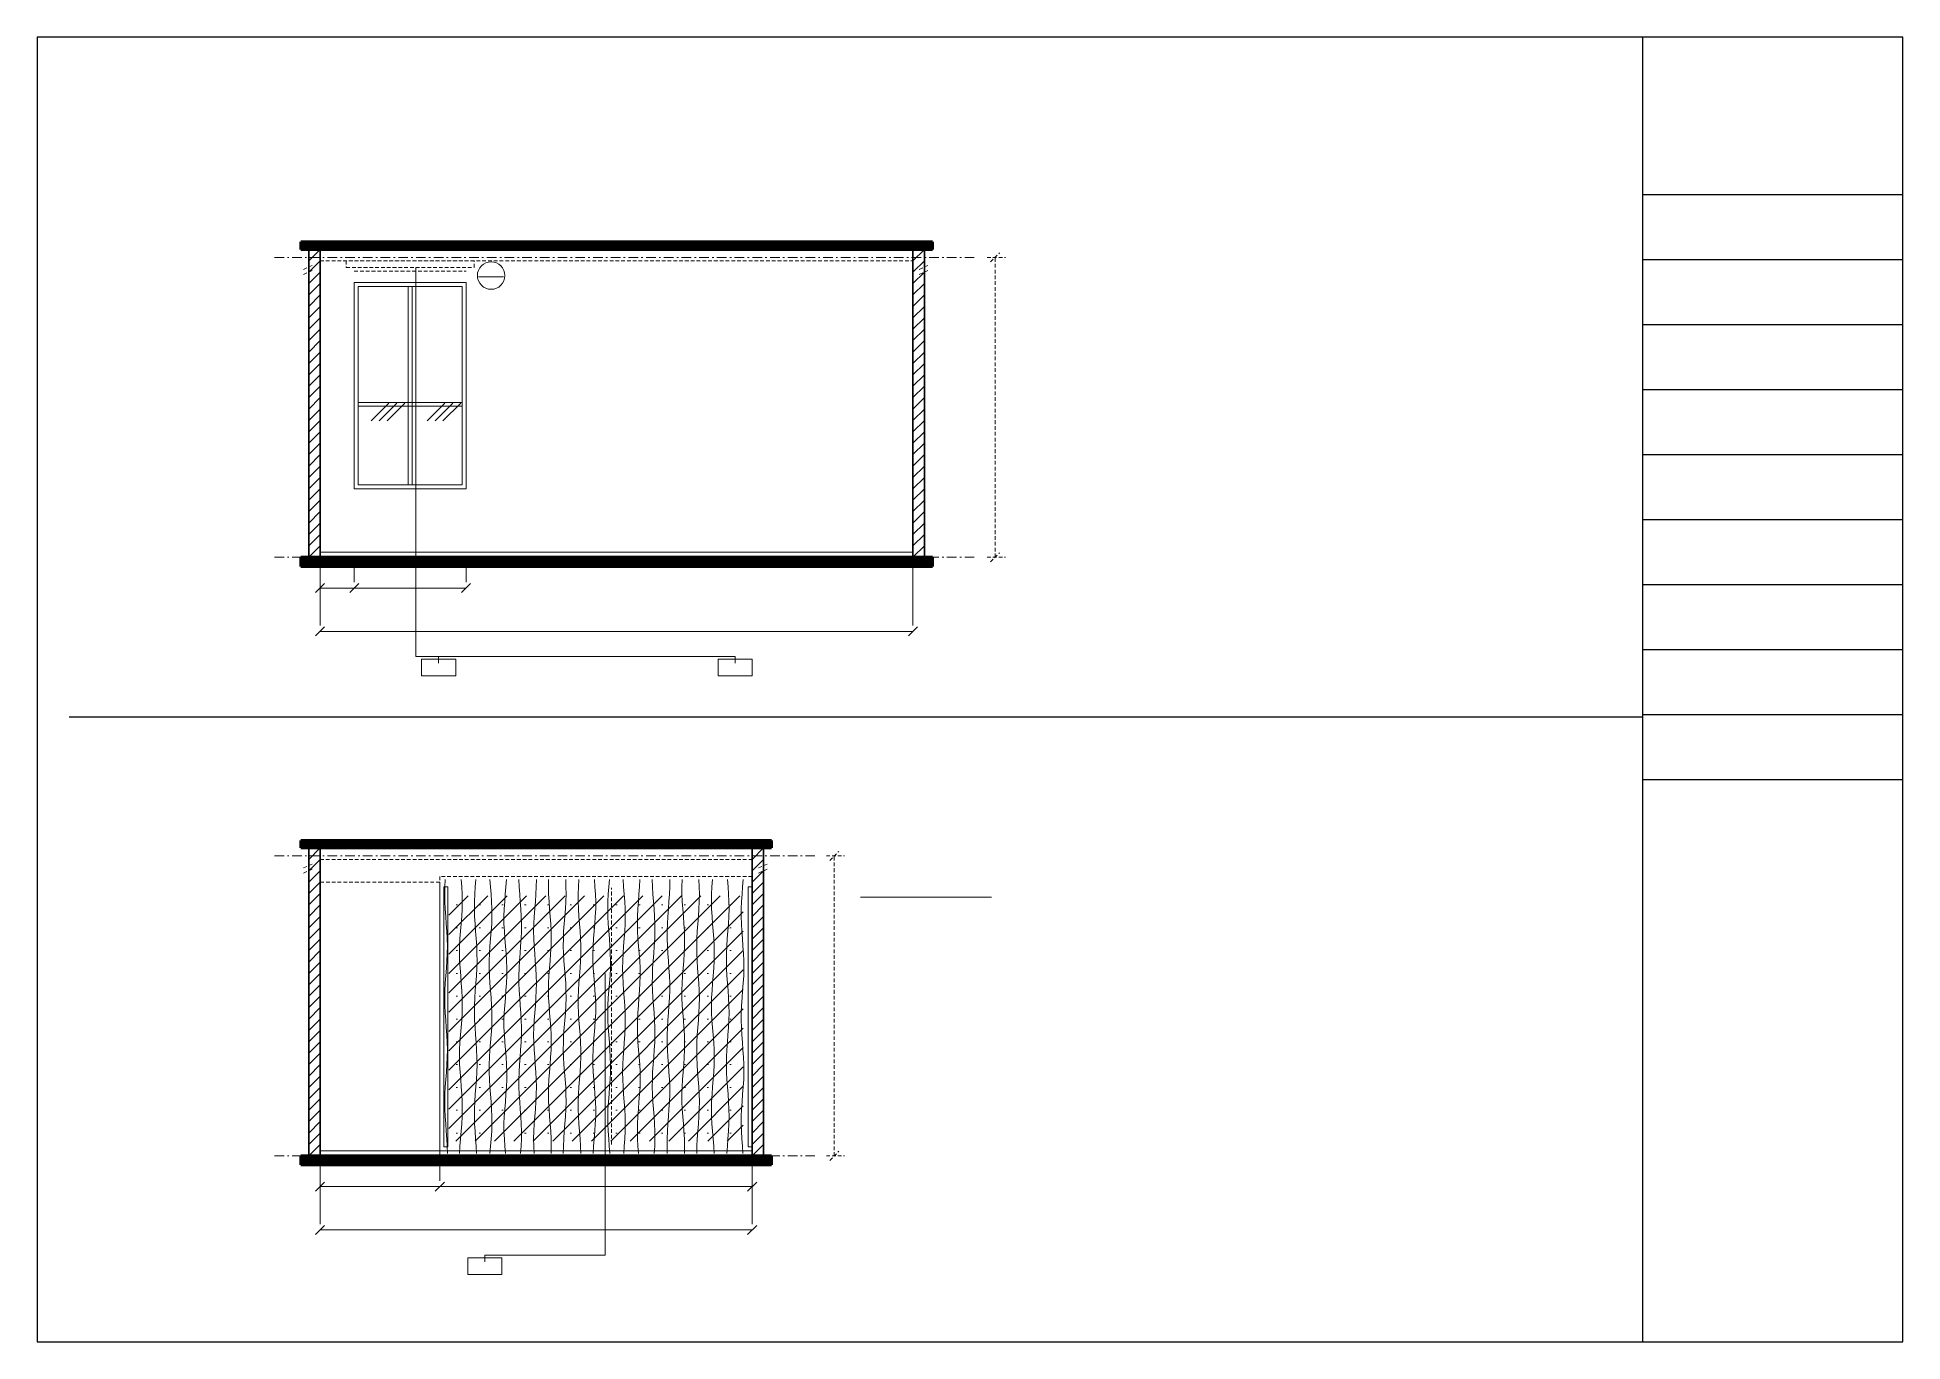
# Model space of a CAD drawing. Header units: millimetres. Extents: x -39780 to 216580, y 220 to 11660.
# Drawn here: x 20220 to 36580, y 220 to 11660 of the extents above; entities that cross this region are included whole.
import ezdxf

# ---------------------------------------------------------------- set-up
doc = ezdxf.new("R2010")
doc.units = ezdxf.units.MM
for name, color, linetype, lineweight in [('AXIS', 8, 'CONTINUOUS', 9), ('BAND', 7, 'CONTINUOUS', 60), ('DETAIL', 7, 'CONTINUOUS', 18), ('DIM', 7, 'CONTINUOUS', 13), ('FRAME', 7, 'CONTINUOUS', 25), ('GLASS', 7, 'CONTINUOUS', 18), ('HATCH', 8, 'CONTINUOUS', 9), ('PENDING', 8, 'CONTINUOUS', 13), ('SYMBOL', 7, 'CONTINUOUS', 18), ('TAG', 7, 'CONTINUOUS', 13), ('WALL', 7, 'CONTINUOUS', 35), ('WOOD', 7, 'CONTINUOUS', 18)]:
    doc.layers.add(name, color=color, linetype=linetype, lineweight=lineweight)

msp = doc.modelspace()

# ---------------------------------------------------------------- linework, layer by layer
at = {"layer": 'AXIS'}
for p, q in [((22300, 9730), (22385, 9730)), ((22413, 9730), (22427, 9730)), ((22455, 9730), (22540, 9730)), ((22568, 9730), (22582, 9730)), ((22610, 9730), (22695, 9730)), ((22723, 9730), (22737, 9730)), ((22766, 9730), (22850, 9730)), ((22879, 9730), (22893, 9730)), ((22921, 9730), (23006, 9730)), ((23034, 9730), (23048, 9730)), ((23076, 9730), (23161, 9730)), ((23189, 9730), (23203, 9730)), ((23231, 9730), (23316, 9730)), ((23344, 9730), (23358, 9730)), ((23387, 9730), (23471, 9730)), ((23499, 9730), (23514, 9730)), ((23542, 9730), (23626, 9730)), ((23655, 9730), (23669, 9730)), ((23697, 9730), (23782, 9730)), ((23810, 9730), (23824, 9730)), ((23852, 9730), (23937, 9730)), ((23965, 9730), (23979, 9730)), ((24007, 9730), (24092, 9730)), ((24120, 9730), (24134, 9730)), ((24163, 9730), (24247, 9730)), ((24276, 9730), (24290, 9730)), ((24318, 9730), (24403, 9730)), ((24431, 9730), (24445, 9730)), ((24473, 9730), (24558, 9730)), ((24586, 9730), (24600, 9730)), ((24628, 9730), (24713, 9730)), ((24741, 9730), (24755, 9730)), ((24784, 9730), (24868, 9730)), ((24896, 9730), (24911, 9730)), ((24939, 9730), (25023, 9730)), ((25052, 9730), (25066, 9730)), ((25094, 9730), (25179, 9730)), ((25207, 9730), (25221, 9730)), ((25249, 9730), (25334, 9730)), ((25362, 9730), (25376, 9730)), ((25404, 9730), (25489, 9730)), ((25517, 9730), (25531, 9730)), ((25560, 9730), (25644, 9730)), ((25673, 9730), (25687, 9730)), ((25715, 9730), (25800, 9730)), ((25828, 9730), (25842, 9730)), ((25870, 9730), (25955, 9730)), ((25983, 9730), (25997, 9730)), ((26025, 9730), (26110, 9730)), ((26138, 9730), (26152, 9730)), ((26181, 9730), (26265, 9730)), ((26293, 9730), (26308, 9730)), ((26336, 9730), (26420, 9730)), ((26449, 9730), (26463, 9730)), ((26491, 9730), (26576, 9730)), ((26604, 9730), (26618, 9730)), ((26646, 9730), (26731, 9730)), ((26759, 9730), (26773, 9730)), ((26801, 9730), (26886, 9730)), ((26914, 9730), (26928, 9730)), ((26957, 9730), (27041, 9730)), ((27070, 9730), (27084, 9730)), ((27112, 9730), (27197, 9730)), ((27225, 9730), (27239, 9730)), ((27267, 9730), (27352, 9730)), ((27380, 9730), (27394, 9730)), ((27422, 9730), (27507, 9730)), ((27535, 9730), (27549, 9730)), ((27578, 9730), (27662, 9730)), ((27690, 9730), (27705, 9730)), ((27733, 9730), (27817, 9730)), ((27846, 9730), (27860, 9730)), ((27888, 9730), (27973, 9730)), ((28001, 9730), (28015, 9730)), ((28043, 9730), (28128, 9730)), ((28156, 9730), (28170, 9730)), ((28198, 9730), (28283, 9730)), ((28311, 9730), (28325, 9730)), ((28354, 9730), (28438, 9730)), ((22300, 7100), (22385, 7100)), ((22413, 7100), (22427, 7100)), ((22455, 7100), (22540, 7100)), ((22568, 7100), (22582, 7100)), ((22610, 7100), (22695, 7100)), ((22723, 7100), (22737, 7100)), ((22766, 7100), (22850, 7100)), ((22879, 7100), (22893, 7100)), ((22921, 7100), (23006, 7100)), ((23034, 7100), (23048, 7100)), ((23076, 7100), (23161, 7100)), ((23189, 7100), (23203, 7100)), ((23231, 7100), (23316, 7100)), ((23344, 7100), (23358, 7100)), ((23387, 7100), (23471, 7100)), ((23499, 7100), (23514, 7100)), ((23542, 7100), (23626, 7100)), ((23655, 7100), (23669, 7100)), ((23697, 7100), (23782, 7100)), ((23810, 7100), (23824, 7100)), ((23852, 7100), (23937, 7100)), ((23965, 7100), (23979, 7100)), ((24007, 7100), (24092, 7100)), ((24120, 7100), (24134, 7100)), ((24163, 7100), (24247, 7100)), ((24276, 7100), (24290, 7100)), ((24318, 7100), (24403, 7100)), ((24431, 7100), (24445, 7100)), ((24473, 7100), (24558, 7100)), ((24586, 7100), (24600, 7100)), ((24628, 7100), (24713, 7100)), ((24741, 7100), (24755, 7100)), ((24784, 7100), (24868, 7100)), ((24896, 7100), (24911, 7100)), ((24939, 7100), (25023, 7100)), ((25052, 7100), (25066, 7100)), ((25094, 7100), (25179, 7100)), ((25207, 7100), (25221, 7100)), ((25249, 7100), (25334, 7100)), ((25362, 7100), (25376, 7100)), ((25404, 7100), (25489, 7100)), ((25517, 7100), (25531, 7100)), ((25560, 7100), (25644, 7100)), ((25673, 7100), (25687, 7100)), ((25715, 7100), (25800, 7100)), ((25828, 7100), (25842, 7100)), ((25870, 7100), (25955, 7100)), ((25983, 7100), (25997, 7100)), ((26025, 7100), (26110, 7100)), ((26138, 7100), (26152, 7100)), ((26181, 7100), (26265, 7100)), ((26293, 7100), (26308, 7100)), ((26336, 7100), (26420, 7100)), ((26449, 7100), (26463, 7100)), ((26491, 7100), (26576, 7100)), ((26604, 7100), (26618, 7100)), ((26646, 7100), (26731, 7100)), ((26759, 7100), (26773, 7100)), ((26801, 7100), (26886, 7100)), ((26914, 7100), (26928, 7100)), ((26957, 7100), (27041, 7100)), ((27070, 7100), (27084, 7100)), ((27112, 7100), (27197, 7100)), ((27225, 7100), (27239, 7100)), ((27267, 7100), (27352, 7100)), ((27380, 7100), (27394, 7100)), ((27422, 7100), (27507, 7100)), ((27535, 7100), (27549, 7100)), ((27578, 7100), (27662, 7100)), ((27690, 7100), (27705, 7100)), ((27733, 7100), (27817, 7100)), ((27846, 7100), (27860, 7100)), ((27888, 7100), (27973, 7100)), ((28001, 7100), (28015, 7100)), ((28043, 7100), (28128, 7100)), ((28156, 7100), (28170, 7100)), ((28198, 7100), (28283, 7100)), ((28311, 7100), (28325, 7100)), ((28354, 7100), (28438, 7100)), ((22300, 4480), (22385, 4480)), ((22413, 4480), (22427, 4480)), ((22455, 4480), (22540, 4480)), ((22568, 4480), (22582, 4480)), ((22610, 4480), (22695, 4480)), ((22723, 4480), (22737, 4480)), ((22766, 4480), (22850, 4480)), ((22879, 4480), (22893, 4480)), ((22921, 4480), (23006, 4480)), ((23034, 4480), (23048, 4480)), ((23076, 4480), (23161, 4480)), ((23189, 4480), (23203, 4480)), ((23231, 4480), (23316, 4480)), ((23344, 4480), (23358, 4480)), ((23387, 4480), (23471, 4480)), ((23499, 4480), (23514, 4480)), ((23542, 4480), (23626, 4480)), ((23655, 4480), (23669, 4480)), ((23697, 4480), (23782, 4480)), ((23810, 4480), (23824, 4480)), ((23852, 4480), (23937, 4480)), ((23965, 4480), (23979, 4480)), ((24007, 4480), (24092, 4480)), ((24120, 4480), (24134, 4480)), ((24163, 4480), (24247, 4480)), ((24276, 4480), (24290, 4480)), ((24318, 4480), (24403, 4480)), ((24431, 4480), (24445, 4480)), ((24473, 4480), (24558, 4480)), ((24586, 4480), (24600, 4480)), ((24628, 4480), (24713, 4480)), ((24741, 4480), (24755, 4480)), ((24784, 4480), (24868, 4480)), ((24896, 4480), (24911, 4480)), ((24939, 4480), (25023, 4480)), ((25052, 4480), (25066, 4480)), ((25094, 4480), (25179, 4480)), ((25207, 4480), (25221, 4480)), ((25249, 4480), (25334, 4480)), ((25362, 4480), (25376, 4480)), ((25404, 4480), (25489, 4480)), ((25517, 4480), (25531, 4480)), ((25560, 4480), (25644, 4480)), ((25673, 4480), (25687, 4480)), ((25715, 4480), (25800, 4480)), ((25828, 4480), (25842, 4480)), ((25870, 4480), (25955, 4480)), ((25983, 4480), (25997, 4480)), ((26025, 4480), (26110, 4480)), ((26138, 4480), (26152, 4480)), ((26181, 4480), (26265, 4480)), ((26293, 4480), (26308, 4480)), ((26336, 4480), (26420, 4480)), ((26449, 4480), (26463, 4480)), ((26491, 4480), (26576, 4480)), ((26604, 4480), (26618, 4480)), ((26646, 4480), (26731, 4480)), ((26759, 4480), (26773, 4480)), ((26801, 4480), (26886, 4480)), ((26914, 4480), (26928, 4480)), ((26957, 4480), (27040, 4480)), ((22300, 1850), (22385, 1850)), ((22413, 1850), (22427, 1850)), ((22455, 1850), (22540, 1850)), ((22568, 1850), (22582, 1850)), ((22610, 1850), (22695, 1850)), ((22723, 1850), (22737, 1850)), ((22766, 1850), (22850, 1850)), ((22879, 1850), (22893, 1850)), ((22921, 1850), (23006, 1850)), ((23034, 1850), (23048, 1850)), ((23076, 1850), (23161, 1850)), ((23189, 1850), (23203, 1850)), ((23231, 1850), (23316, 1850)), ((23344, 1850), (23358, 1850)), ((23387, 1850), (23471, 1850)), ((23499, 1850), (23514, 1850)), ((23542, 1850), (23626, 1850)), ((23655, 1850), (23669, 1850)), ((23697, 1850), (23782, 1850)), ((23810, 1850), (23824, 1850)), ((23852, 1850), (23937, 1850)), ((23965, 1850), (23979, 1850)), ((24007, 1850), (24092, 1850)), ((24120, 1850), (24134, 1850)), ((24163, 1850), (24247, 1850)), ((24276, 1850), (24290, 1850)), ((24318, 1850), (24403, 1850)), ((24431, 1850), (24445, 1850)), ((24473, 1850), (24558, 1850)), ((24586, 1850), (24600, 1850)), ((24628, 1850), (24713, 1850)), ((24741, 1850), (24755, 1850)), ((24784, 1850), (24868, 1850)), ((24896, 1850), (24911, 1850)), ((24939, 1850), (25023, 1850)), ((25052, 1850), (25066, 1850)), ((25094, 1850), (25179, 1850)), ((25207, 1850), (25221, 1850)), ((25249, 1850), (25334, 1850)), ((25362, 1850), (25376, 1850)), ((25404, 1850), (25489, 1850)), ((25517, 1850), (25531, 1850)), ((25560, 1850), (25644, 1850)), ((25673, 1850), (25687, 1850)), ((25715, 1850), (25800, 1850)), ((25828, 1850), (25842, 1850)), ((25870, 1850), (25955, 1850)), ((25983, 1850), (25997, 1850)), ((26025, 1850), (26110, 1850)), ((26138, 1850), (26152, 1850)), ((26181, 1850), (26265, 1850)), ((26293, 1850), (26308, 1850)), ((26336, 1850), (26420, 1850)), ((26449, 1850), (26463, 1850)), ((26491, 1850), (26576, 1850)), ((26604, 1850), (26618, 1850)), ((26646, 1850), (26731, 1850)), ((26759, 1850), (26773, 1850)), ((26801, 1850), (26886, 1850)), ((26914, 1850), (26928, 1850)), ((26957, 1850), (27040, 1850))]:
    msp.add_line(p, q, dxfattribs=at)
at = {"layer": 'BAND'}
for p, q in [((28070, 9865), (22530, 9865)), ((22530, 9865), (22530, 9800)), ((22530, 9864), (28070, 9864)), ((22530, 9856), (28070, 9856)), ((22530, 9848), (28070, 9848)), ((22530, 9840), (28070, 9840)), ((22530, 9832), (28070, 9832)), ((22530, 9824), (28070, 9824)), ((22530, 9816), (28070, 9816)), ((28070, 9800), (28070, 9865)), ((22530, 9808), (28070, 9808)), ((22530, 9800), (28070, 9800)), ((22530, 9800), (28070, 9800)), ((22530, 7100), (28070, 7100)), ((28070, 7100), (22530, 7100)), ((22530, 7100), (22530, 7020)), ((22530, 7092), (28070, 7092)), ((22530, 7084), (28070, 7084)), ((22530, 7076), (28070, 7076)), ((22530, 7068), (28070, 7068)), ((22530, 7060), (28070, 7060)), ((22530, 7052), (28070, 7052)), ((22530, 7044), (28070, 7044)), ((22530, 7036), (28070, 7036)), ((28070, 7020), (28070, 7100)), ((22530, 7028), (28070, 7028)), ((22530, 7020), (28070, 7020)), ((22530, 7020), (28070, 7020)), ((26660, 4615), (22530, 4615)), ((22530, 4615), (22530, 4550)), ((22530, 4614), (26660, 4614)), ((22530, 4606), (26660, 4606)), ((22530, 4598), (26660, 4598)), ((22530, 4590), (26660, 4590)), ((22530, 4582), (26660, 4582)), ((26660, 4550), (26660, 4615)), ((22530, 4574), (26660, 4574)), ((22530, 4566), (26660, 4566)), ((22530, 4558), (26660, 4558)), ((22530, 4550), (26660, 4550)), ((22530, 4550), (26660, 4550)), ((22530, 1850), (26660, 1850)), ((26660, 1850), (22530, 1850)), ((22530, 1850), (22530, 1770)), ((22530, 1842), (26660, 1842)), ((22530, 1834), (26660, 1834)), ((22530, 1826), (26660, 1826)), ((22530, 1818), (26660, 1818)), ((22530, 1810), (26660, 1810)), ((22530, 1802), (26660, 1802)), ((26660, 1770), (26660, 1850)), ((22530, 1794), (26660, 1794)), ((22530, 1786), (26660, 1786)), ((22530, 1778), (26660, 1778)), ((22530, 1770), (26660, 1770)), ((22530, 1770), (26660, 1770))]:
    msp.add_line(p, q, dxfattribs=at)
at = {"layer": 'DETAIL'}
for p, q in [((22700, 7145), (27900, 7145)), ((22700, 1895), (26490, 1895))]:
    msp.add_line(p, q, dxfattribs=at)
at = {"layer": 'DIM'}
for p, q in [((22700, 7100), (22700, 6500)), ((22700, 7100), (22700, 6880)), ((23000, 7100), (23000, 6880)), ((23000, 7100), (23000, 6880)), ((23980, 7100), (23980, 6880)), ((27900, 7100), (27900, 6500)), ((22660, 6790), (22740, 6870)), ((22700, 6830), (23000, 6830)), ((22960, 6790), (23040, 6870)), ((22960, 6790), (23040, 6870)), ((23000, 6830), (23980, 6830)), ((23940, 6790), (24020, 6870)), ((22660, 6410), (22740, 6490)), ((22700, 6450), (27900, 6450)), ((27860, 6410), (27940, 6490)), ((22700, 1850), (22700, 1250)), ((22700, 1850), (22700, 1630)), ((23750, 1850), (23750, 1630)), ((23750, 1850), (23750, 1630)), ((26490, 1850), (26490, 1250)), ((26490, 1850), (26490, 1630)), ((22660, 1540), (22740, 1620)), ((22700, 1580), (23750, 1580)), ((23710, 1540), (23790, 1620)), ((23710, 1540), (23790, 1620)), ((23750, 1580), (26490, 1580)), ((26450, 1540), (26530, 1620)), ((22660, 1160), (22740, 1240)), ((22700, 1200), (26490, 1200)), ((26450, 1160), (26530, 1240))]:
    msp.add_line(p, q, dxfattribs=at)
at = {"layer": 'FRAME'}
for p, q in [((36580, 11660), (20220, 11660)), ((20220, 11660), (20220, 220)), ((34300, 220), (34300, 11660)), ((36580, 220), (36580, 11660)), ((34300, 10280), (36580, 10280)), ((34300, 9710), (36580, 9710)), ((34300, 9140), (36580, 9140)), ((34300, 8570), (36580, 8570)), ((34300, 8000), (36580, 8000)), ((34300, 7430), (36580, 7430)), ((34300, 6860), (36580, 6860)), ((34300, 6290), (36580, 6290)), ((20500, 5700), (34300, 5700)), ((34300, 5720), (36580, 5720)), ((34300, 5150), (36580, 5150)), ((20220, 220), (36580, 220))]:
    msp.add_line(p, q, dxfattribs=at)
at = {"layer": 'GLASS'}
for p, q in [((23980, 9510), (23000, 9510)), ((23000, 9510), (23000, 7700)), ((23980, 7700), (23980, 9510)), ((23945, 9475), (23035, 9475)), ((23035, 9475), (23035, 7735)), ((23508, 9475), (23472, 9475)), ((23472, 9475), (23472, 7735)), ((23508, 7735), (23508, 9475)), ((23945, 7735), (23945, 9475)), ((23945, 8456), (23035, 8456)), ((23035, 8456), (23035, 8424)), ((23035, 8424), (23945, 8424)), ((23945, 8424), (23945, 8456)), ((23000, 7700), (23980, 7700)), ((23035, 7735), (23945, 7735)), ((23472, 7735), (23508, 7735))]:
    msp.add_line(p, q, dxfattribs=at)
at = {"layer": 'HATCH'}
for p, q in [((22600, 9700), (22700, 9800)), ((22600, 9600), (22700, 9700)), ((27900, 9700), (28000, 9800)), ((27900, 9600), (28000, 9700)), ((22600, 9500), (22700, 9600)), ((22600, 9400), (22700, 9500)), ((27900, 9500), (28000, 9600)), ((27900, 9400), (28000, 9500)), ((22600, 9300), (22700, 9400)), ((27900, 9300), (28000, 9400)), ((22600, 9200), (22700, 9300)), ((22600, 9100), (22700, 9200)), ((27900, 9200), (28000, 9300)), ((27900, 9100), (28000, 9200)), ((22600, 9000), (22700, 9100)), ((22600, 8900), (22700, 9000)), ((27900, 9000), (28000, 9100)), ((27900, 8900), (28000, 9000)), ((22600, 8800), (22700, 8900)), ((27900, 8800), (28000, 8900)), ((22600, 8700), (22700, 8800)), ((22600, 8600), (22700, 8700)), ((27900, 8700), (28000, 8800)), ((27900, 8600), (28000, 8700)), ((22600, 8500), (22700, 8600)), ((27900, 8500), (28000, 8600)), ((22600, 8400), (22700, 8500)), ((22600, 8300), (22700, 8400)), ((23148, 8295), (23304, 8451)), ((23218, 8295), (23374, 8451)), ((23288, 8295), (23444, 8451)), ((23638, 8295), (23794, 8451)), ((23708, 8295), (23864, 8451)), ((23778, 8295), (23934, 8451)), ((27900, 8400), (28000, 8500)), ((27900, 8300), (28000, 8400)), ((22600, 8200), (22700, 8300)), ((22600, 8100), (22700, 8200)), ((27900, 8200), (28000, 8300)), ((27900, 8100), (28000, 8200)), ((22600, 8000), (22700, 8100)), ((27900, 8000), (28000, 8100)), ((22600, 7900), (22700, 8000)), ((22600, 7800), (22700, 7900)), ((27900, 7900), (28000, 8000)), ((27900, 7800), (28000, 7900)), ((22600, 7700), (22700, 7800)), ((22600, 7600), (22700, 7700)), ((27900, 7700), (28000, 7800)), ((27900, 7600), (28000, 7700)), ((22600, 7500), (22700, 7600)), ((27900, 7500), (28000, 7600)), ((22600, 7400), (22700, 7500)), ((22600, 7300), (22700, 7400)), ((27900, 7400), (28000, 7500)), ((27900, 7300), (28000, 7400)), ((22600, 7200), (22700, 7300)), ((22600, 7100), (22700, 7200)), ((27900, 7200), (28000, 7300)), ((27900, 7100), (28000, 7200)), ((22600, 4450), (22700, 4550)), ((22600, 4350), (22700, 4450)), ((26490, 4450), (26590, 4550)), ((26490, 4350), (26590, 4450)), ((22600, 4250), (22700, 4350)), ((23794, 4210), (23798, 4275)), ((23943, 4210), (23938, 4275)), ((24061, 4210), (24066, 4275)), ((24195, 4210), (24189, 4275)), ((24330, 4210), (24334, 4275)), ((24447, 4210), (24444, 4275)), ((24596, 4210), (24597, 4275)), ((24703, 4210), (24704, 4275)), ((24856, 4210), (24854, 4275)), ((24966, 4210), (24970, 4275)), ((25111, 4210), (25106, 4275)), ((25233, 4210), (25239, 4275)), ((25362, 4210), (25357, 4275)), ((25502, 4210), (25505, 4275)), ((25615, 4210), (25613, 4275)), ((25767, 4210), (25767, 4275)), ((25873, 4210), (25875, 4275)), ((26025, 4210), (26022, 4275)), ((26137, 4210), (26142, 4275)), ((26279, 4210), (26273, 4275)), ((26406, 4210), (26411, 4275)), ((26490, 4250), (26590, 4350)), ((22600, 4150), (22700, 4250)), ((22600, 4050), (22700, 4150)), ((23793, 4145), (23794, 4210)), ((23794, 4080), (23793, 4145)), ((23830, 3960), (24000, 4130)), ((23830, 3790), (24170, 4130)), ((23830, 3620), (24340, 4130)), ((23830, 3450), (24510, 4130)), ((23830, 3280), (24680, 4130)), ((23830, 3110), (24850, 4130)), ((23830, 2940), (25020, 4130)), ((23830, 2770), (25190, 4130)), ((23830, 2600), (25360, 4130)), ((23830, 2430), (25530, 4130)), ((23830, 2260), (25700, 4130)), ((23830, 2090), (25870, 4130)), ((23890, 1980), (26040, 4130)), ((23946, 4145), (23943, 4210)), ((23947, 4080), (23946, 4145)), ((24054, 4080), (24056, 4145)), ((24056, 4145), (24061, 4210)), ((24060, 1980), (26210, 4130)), ((24200, 4145), (24195, 4210)), ((24204, 4080), (24200, 4145)), ((24230, 1980), (26380, 4130)), ((24319, 4080), (24324, 4145)), ((24324, 4145), (24330, 4210)), ((24451, 4145), (24447, 4210)), ((24456, 4080), (24451, 4145)), ((24588, 4080), (24593, 4145)), ((24593, 4145), (24596, 4210)), ((24704, 4145), (24703, 4210)), ((24708, 4080), (24704, 4145)), ((24855, 4080), (24857, 4145)), ((24857, 4145), (24856, 4210)), ((24963, 4145), (24966, 4210)), ((24963, 4080), (24963, 4145)), ((25115, 4145), (25111, 4210)), ((25117, 4080), (25115, 4145)), ((25225, 4080), (25228, 4145)), ((25228, 4145), (25233, 4210)), ((25368, 4145), (25362, 4210)), ((25372, 4080), (25368, 4145)), ((25492, 4080), (25497, 4145)), ((25497, 4145), (25502, 4210)), ((25619, 4145), (25615, 4210)), ((25624, 4080), (25619, 4145)), ((25760, 4080), (25764, 4145)), ((25764, 4145), (25767, 4210)), ((25874, 4145), (25873, 4210)), ((25876, 4080), (25874, 4145)), ((26027, 4145), (26025, 4210)), ((26026, 4080), (26027, 4145)), ((26133, 4080), (26134, 4145)), ((26134, 4145), (26137, 4210)), ((26283, 4145), (26279, 4210)), ((26286, 4080), (26283, 4145)), ((26396, 4080), (26401, 4145)), ((26401, 4145), (26406, 4210)), ((26490, 4150), (26590, 4250)), ((26490, 4050), (26590, 4150)), ((22600, 3950), (22700, 4050)), ((22600, 3850), (22700, 3950)), ((23797, 4015), (23794, 4080)), ((23802, 3950), (23797, 4015)), ((23807, 3885), (23802, 3950)), ((23894, 4050), (23906, 4050)), ((23937, 3885), (23942, 3950)), ((23942, 3950), (23946, 4015)), ((23946, 4015), (23947, 4080)), ((24053, 4015), (24054, 4080)), ((24055, 3950), (24053, 4015)), ((24059, 3885), (24055, 3950)), ((24094, 4050), (24106, 4050)), ((24207, 4015), (24204, 4080)), ((24205, 3885), (24207, 3950)), ((24207, 3950), (24207, 4015)), ((24294, 4050), (24306, 4050)), ((24313, 3950), (24315, 4015)), ((24313, 3885), (24313, 3950)), ((24315, 4015), (24319, 4080)), ((24400, 1980), (26410, 3990)), ((24462, 4015), (24456, 4080)), ((24465, 3950), (24462, 4015)), ((24467, 3885), (24465, 3950)), ((24494, 4050), (24506, 4050)), ((24574, 3885), (24578, 3950)), ((24578, 3950), (24583, 4015)), ((24583, 4015), (24588, 4080)), ((24694, 4050), (24706, 4050)), ((24713, 4015), (24708, 4080)), ((24718, 3950), (24713, 4015)), ((24723, 3885), (24718, 3950)), ((24841, 3885), (24846, 3950)), ((24846, 3950), (24851, 4015)), ((24851, 4015), (24855, 4080)), ((24894, 4050), (24906, 4050)), ((24965, 4015), (24963, 4080)), ((24970, 3950), (24965, 4015)), ((24975, 3885), (24970, 3950)), ((25094, 4050), (25106, 4050)), ((25110, 3885), (25114, 3950)), ((25114, 3950), (25117, 4015)), ((25117, 4015), (25117, 4080)), ((25223, 4015), (25225, 4080)), ((25224, 3950), (25223, 4015)), ((25227, 3885), (25224, 3950)), ((25294, 4050), (25306, 4050)), ((25376, 4015), (25372, 4080)), ((25377, 3950), (25376, 4015)), ((25376, 3885), (25377, 3950)), ((25483, 3885), (25484, 3950)), ((25484, 3950), (25487, 4015)), ((25487, 4015), (25492, 4080)), ((25494, 4050), (25506, 4050)), ((25629, 4015), (25624, 4080)), ((25634, 3950), (25629, 4015)), ((25636, 3885), (25634, 3950)), ((25694, 4050), (25706, 4050)), ((25746, 3885), (25750, 3950)), ((25750, 3950), (25755, 4015)), ((25755, 4015), (25760, 4080)), ((25881, 4015), (25876, 4080)), ((25886, 3950), (25881, 4015)), ((25891, 3885), (25886, 3950)), ((25894, 4050), (25906, 4050)), ((26013, 3885), (26019, 3950)), ((26019, 3950), (26023, 4015)), ((26023, 4015), (26026, 4080)), ((26094, 4050), (26106, 4050)), ((26134, 4015), (26133, 4080)), ((26138, 3950), (26134, 4015)), ((26142, 3885), (26138, 3950)), ((26282, 3885), (26285, 3950)), ((26285, 3950), (26287, 4015)), ((26287, 4015), (26286, 4080)), ((26294, 4050), (26306, 4050)), ((26393, 3950), (26394, 4015)), ((26395, 3885), (26393, 3950)), ((26394, 4015), (26396, 4080)), ((26490, 3950), (26590, 4050)), ((26490, 3850), (26590, 3950)), ((22600, 3750), (22700, 3850)), ((23812, 3820), (23807, 3885)), ((23816, 3755), (23812, 3820)), ((23894, 3850), (23906, 3850)), ((23927, 3755), (23932, 3820)), ((23932, 3820), (23937, 3885)), ((24064, 3820), (24059, 3885)), ((24069, 3755), (24064, 3820)), ((24094, 3850), (24106, 3850)), ((24195, 3755), (24201, 3820)), ((24201, 3820), (24205, 3885)), ((24294, 3850), (24306, 3850)), ((24316, 3820), (24313, 3885)), ((24320, 3755), (24316, 3820)), ((24463, 3755), (24466, 3820)), ((24466, 3820), (24467, 3885)), ((24494, 3850), (24506, 3850)), ((24570, 1980), (26410, 3820)), ((24573, 3820), (24574, 3885)), ((24574, 3755), (24573, 3820)), ((24694, 3850), (24706, 3850)), ((24726, 3820), (24723, 3885)), ((24727, 3755), (24726, 3820)), ((24834, 3755), (24836, 3820)), ((24836, 3820), (24841, 3885)), ((24894, 3850), (24906, 3850)), ((24980, 3820), (24975, 3885)), ((24984, 3755), (24980, 3820)), ((25094, 3850), (25106, 3850)), ((25099, 3755), (25104, 3820)), ((25104, 3820), (25110, 3885)), ((25231, 3820), (25227, 3885)), ((25237, 3755), (25231, 3820)), ((25294, 3850), (25306, 3850)), ((25368, 3755), (25373, 3820)), ((25373, 3820), (25376, 3885)), ((25485, 3820), (25483, 3885)), ((25488, 3755), (25485, 3820)), ((25494, 3850), (25506, 3850)), ((25635, 3755), (25637, 3820)), ((25637, 3820), (25636, 3885)), ((25694, 3850), (25706, 3850)), ((25743, 3820), (25746, 3885)), ((25743, 3755), (25743, 3820)), ((25895, 3820), (25891, 3885)), ((25894, 3850), (25906, 3850)), ((25897, 3755), (25895, 3820)), ((26005, 3755), (26008, 3820)), ((26008, 3820), (26013, 3885)), ((26094, 3850), (26106, 3850)), ((26148, 3820), (26142, 3885)), ((26152, 3755), (26148, 3820)), ((26271, 3755), (26277, 3820)), ((26277, 3820), (26282, 3885)), ((26294, 3850), (26306, 3850)), ((26399, 3820), (26395, 3885)), ((26404, 3755), (26399, 3820)), ((26490, 3750), (26590, 3850)), ((22600, 3650), (22700, 3750)), ((22600, 3550), (22700, 3650)), ((23813, 3560), (23816, 3625)), ((23817, 3690), (23816, 3755)), ((23816, 3625), (23817, 3690)), ((23894, 3650), (23906, 3650)), ((23923, 3625), (23924, 3690)), ((23924, 3560), (23923, 3625)), ((23924, 3690), (23927, 3755)), ((24074, 3690), (24069, 3755)), ((24076, 3625), (24074, 3690)), ((24077, 3560), (24076, 3625)), ((24094, 3650), (24106, 3650)), ((24183, 3560), (24186, 3625)), ((24186, 3625), (24190, 3690)), ((24190, 3690), (24195, 3755)), ((24294, 3650), (24306, 3650)), ((24326, 3690), (24320, 3755)), ((24331, 3625), (24326, 3690)), ((24335, 3560), (24331, 3625)), ((24449, 3560), (24454, 3625)), ((24454, 3625), (24459, 3690)), ((24459, 3690), (24463, 3755)), ((24494, 3650), (24506, 3650)), ((24577, 3690), (24574, 3755)), ((24582, 3625), (24577, 3690)), ((24587, 3560), (24582, 3625)), ((24694, 3650), (24706, 3650)), ((24717, 3560), (24722, 3625)), ((24722, 3625), (24726, 3690)), ((24726, 3690), (24727, 3755)), ((24740, 1980), (26410, 3650)), ((24833, 3690), (24834, 3755)), ((24835, 3625), (24833, 3690)), ((24839, 3560), (24835, 3625)), ((24894, 3650), (24906, 3650)), ((24987, 3690), (24984, 3755)), ((24985, 3560), (24987, 3625)), ((24987, 3625), (24987, 3690)), ((25093, 3625), (25095, 3690)), ((25093, 3560), (25093, 3625)), ((25094, 3650), (25106, 3650)), ((25095, 3690), (25099, 3755)), ((25242, 3690), (25237, 3755)), ((25245, 3625), (25242, 3690)), ((25247, 3560), (25245, 3625)), ((25294, 3650), (25306, 3650)), ((25354, 3560), (25358, 3625)), ((25358, 3625), (25362, 3690)), ((25362, 3690), (25368, 3755)), ((25493, 3690), (25488, 3755)), ((25498, 3625), (25493, 3690)), ((25494, 3650), (25506, 3650)), ((25503, 3560), (25498, 3625)), ((25621, 3560), (25626, 3625)), ((25626, 3625), (25631, 3690)), ((25631, 3690), (25635, 3755)), ((25694, 3650), (25706, 3650)), ((25746, 3690), (25743, 3755)), ((25750, 3625), (25746, 3690)), ((25755, 3560), (25750, 3625)), ((25889, 3560), (25894, 3625)), ((25894, 3625), (25896, 3690)), ((25894, 3650), (25906, 3650)), ((25896, 3690), (25897, 3755)), ((26003, 3690), (26005, 3755)), ((26004, 3625), (26003, 3690)), ((26007, 3560), (26004, 3625)), ((26094, 3650), (26106, 3650)), ((26156, 3690), (26152, 3755)), ((26157, 3625), (26156, 3690)), ((26156, 3560), (26157, 3625)), ((26263, 3560), (26264, 3625)), ((26264, 3625), (26267, 3690)), ((26267, 3690), (26271, 3755)), ((26294, 3650), (26306, 3650)), ((26409, 3690), (26404, 3755)), ((26414, 3625), (26409, 3690)), ((26416, 3560), (26414, 3625)), ((26490, 3650), (26590, 3750)), ((26490, 3550), (26590, 3650)), ((22600, 3450), (22700, 3550)), ((22600, 3350), (22700, 3450)), ((23803, 3430), (23808, 3495)), ((23808, 3495), (23813, 3560)), ((23894, 3450), (23906, 3450)), ((23928, 3495), (23924, 3560)), ((23933, 3430), (23928, 3495)), ((24071, 3430), (24075, 3495)), ((24075, 3495), (24077, 3560)), ((24094, 3450), (24106, 3450)), ((24183, 3495), (24183, 3560)), ((24185, 3430), (24183, 3495)), ((24294, 3450), (24306, 3450)), ((24337, 3495), (24335, 3560)), ((24337, 3430), (24337, 3495)), ((24443, 3430), (24445, 3495)), ((24445, 3495), (24449, 3560)), ((24494, 3450), (24506, 3450)), ((24592, 3495), (24587, 3560)), ((24596, 3430), (24592, 3495)), ((24694, 3450), (24706, 3450)), ((24707, 3430), (24712, 3495)), ((24712, 3495), (24717, 3560)), ((24844, 3495), (24839, 3560)), ((24849, 3430), (24844, 3495)), ((24894, 3450), (24906, 3450)), ((24910, 1980), (26410, 3480)), ((24975, 3430), (24980, 3495)), ((24980, 3495), (24985, 3560)), ((25096, 3495), (25093, 3560)), ((25094, 3450), (25106, 3450)), ((25100, 3430), (25096, 3495)), ((25243, 3430), (25246, 3495)), ((25246, 3495), (25247, 3560)), ((25294, 3450), (25306, 3450)), ((25353, 3495), (25354, 3560)), ((25354, 3430), (25353, 3495)), ((25494, 3450), (25506, 3450)), ((25506, 3495), (25503, 3560)), ((25507, 3430), (25506, 3495)), ((25614, 3430), (25616, 3495)), ((25616, 3495), (25621, 3560)), ((25694, 3450), (25706, 3450)), ((25760, 3495), (25755, 3560)), ((25764, 3430), (25760, 3495)), ((25879, 3430), (25884, 3495)), ((25884, 3495), (25889, 3560)), ((25894, 3450), (25906, 3450)), ((26011, 3495), (26007, 3560)), ((26017, 3430), (26011, 3495)), ((26094, 3450), (26106, 3450)), ((26148, 3430), (26153, 3495)), ((26153, 3495), (26156, 3560)), ((26265, 3495), (26263, 3560)), ((26268, 3430), (26265, 3495)), ((26294, 3450), (26306, 3450)), ((26415, 3430), (26417, 3495)), ((26417, 3495), (26416, 3560)), ((26490, 3450), (26590, 3550)), ((26490, 3350), (26590, 3450)), ((22600, 3250), (22700, 3350)), ((23793, 3235), (23794, 3300)), ((23794, 3300), (23798, 3365)), ((23798, 3365), (23803, 3430)), ((23938, 3365), (23933, 3430)), ((23943, 3300), (23938, 3365)), ((23946, 3235), (23943, 3300)), ((24057, 3235), (24061, 3300)), ((24061, 3300), (24066, 3365)), ((24066, 3365), (24071, 3430)), ((24189, 3365), (24185, 3430)), ((24195, 3300), (24189, 3365)), ((24200, 3235), (24195, 3300)), ((24325, 3235), (24330, 3300)), ((24330, 3300), (24334, 3365)), ((24334, 3365), (24337, 3430)), ((24444, 3365), (24443, 3430)), ((24447, 3300), (24444, 3365)), ((24451, 3235), (24447, 3300)), ((24593, 3235), (24596, 3300)), ((24597, 3365), (24596, 3430)), ((24596, 3300), (24597, 3365)), ((24703, 3300), (24704, 3365)), ((24704, 3235), (24703, 3300)), ((24704, 3365), (24707, 3430)), ((24854, 3365), (24849, 3430)), ((24856, 3300), (24854, 3365)), ((24857, 3235), (24856, 3300)), ((24963, 3235), (24966, 3300)), ((24966, 3300), (24970, 3365)), ((24970, 3365), (24975, 3430)), ((25080, 1980), (26410, 3310)), ((25106, 3365), (25100, 3430)), ((25111, 3300), (25106, 3365)), ((25115, 3235), (25111, 3300)), ((25228, 3235), (25233, 3300)), ((25233, 3300), (25239, 3365)), ((25239, 3365), (25243, 3430)), ((25357, 3365), (25354, 3430)), ((25362, 3300), (25357, 3365)), ((25367, 3235), (25362, 3300)), ((25497, 3235), (25502, 3300)), ((25502, 3300), (25505, 3365)), ((25505, 3365), (25507, 3430)), ((25613, 3365), (25614, 3430)), ((25615, 3300), (25613, 3365)), ((25619, 3235), (25615, 3300)), ((25767, 3365), (25764, 3430)), ((25764, 3235), (25767, 3300)), ((25767, 3300), (25767, 3365)), ((25873, 3300), (25875, 3365)), ((25874, 3235), (25873, 3300)), ((25875, 3365), (25879, 3430)), ((26022, 3365), (26017, 3430)), ((26025, 3300), (26022, 3365)), ((26027, 3235), (26025, 3300)), ((26134, 3235), (26138, 3300)), ((26138, 3300), (26142, 3365)), ((26142, 3365), (26148, 3430)), ((26273, 3365), (26268, 3430)), ((26279, 3300), (26273, 3365)), ((26283, 3235), (26279, 3300)), ((26401, 3235), (26406, 3300)), ((26406, 3300), (26411, 3365)), ((26411, 3365), (26415, 3430)), ((26490, 3250), (26590, 3350)), ((22600, 3150), (22700, 3250)), ((22600, 3050), (22700, 3150)), ((23794, 3170), (23793, 3235)), ((23797, 3105), (23794, 3170)), ((23894, 3250), (23906, 3250)), ((23947, 3170), (23946, 3235)), ((23946, 3105), (23947, 3170)), ((24053, 3105), (24054, 3170)), ((24054, 3170), (24057, 3235)), ((24094, 3250), (24106, 3250)), ((24204, 3170), (24200, 3235)), ((24207, 3105), (24204, 3170)), ((24294, 3250), (24306, 3250)), ((24315, 3105), (24319, 3170)), ((24319, 3170), (24325, 3235)), ((24456, 3170), (24451, 3235)), ((24461, 3105), (24456, 3170)), ((24494, 3250), (24506, 3250)), ((24583, 3105), (24588, 3170)), ((24588, 3170), (24593, 3235)), ((24694, 3250), (24706, 3250)), ((24708, 3170), (24704, 3235)), ((24713, 3105), (24708, 3170)), ((24851, 3105), (24855, 3170)), ((24855, 3170), (24857, 3235)), ((24894, 3250), (24906, 3250)), ((24963, 3170), (24963, 3235)), ((24965, 3105), (24963, 3170)), ((25094, 3250), (25106, 3250)), ((25117, 3170), (25115, 3235)), ((25117, 3105), (25117, 3170)), ((25223, 3105), (25225, 3170)), ((25225, 3170), (25228, 3235)), ((25250, 1980), (26410, 3140)), ((25294, 3250), (25306, 3250)), ((25372, 3170), (25367, 3235)), ((25376, 3105), (25372, 3170)), ((25487, 3105), (25492, 3170)), ((25492, 3170), (25497, 3235)), ((25494, 3250), (25506, 3250)), ((25624, 3170), (25619, 3235)), ((25629, 3105), (25624, 3170)), ((25694, 3250), (25706, 3250)), ((25755, 3105), (25760, 3170)), ((25760, 3170), (25764, 3235)), ((25876, 3170), (25874, 3235)), ((25880, 3105), (25876, 3170)), ((25894, 3250), (25906, 3250)), ((26023, 3105), (26026, 3170)), ((26026, 3170), (26027, 3235)), ((26094, 3250), (26106, 3250)), ((26133, 3170), (26134, 3235)), ((26134, 3105), (26133, 3170)), ((26286, 3170), (26283, 3235)), ((26287, 3105), (26286, 3170)), ((26294, 3250), (26306, 3250)), ((26394, 3105), (26396, 3170)), ((26396, 3170), (26401, 3235)), ((26490, 3150), (26590, 3250)), ((26490, 3050), (26590, 3150)), ((22600, 2950), (22700, 3050)), ((22600, 2850), (22700, 2950)), ((23802, 3040), (23797, 3105)), ((23807, 2975), (23802, 3040)), ((23812, 2910), (23807, 2975)), ((23894, 3050), (23906, 3050)), ((23932, 2910), (23937, 2975)), ((23937, 2975), (23942, 3040)), ((23942, 3040), (23946, 3105)), ((24055, 3040), (24053, 3105)), ((24059, 2975), (24055, 3040)), ((24064, 2910), (24059, 2975)), ((24094, 3050), (24106, 3050)), ((24201, 2910), (24205, 2975)), ((24205, 2975), (24207, 3040)), ((24207, 3040), (24207, 3105)), ((24294, 3050), (24306, 3050)), ((24313, 3040), (24315, 3105)), ((24313, 2975), (24313, 3040)), ((24316, 2910), (24313, 2975)), ((24465, 3040), (24461, 3105)), ((24467, 2975), (24465, 3040)), ((24466, 2910), (24467, 2975)), ((24494, 3050), (24506, 3050)), ((24573, 2910), (24574, 2975)), ((24574, 2975), (24578, 3040)), ((24578, 3040), (24583, 3105)), ((24694, 3050), (24706, 3050)), ((24718, 3040), (24713, 3105)), ((24723, 2975), (24718, 3040)), ((24726, 2910), (24723, 2975)), ((24836, 2910), (24841, 2975)), ((24841, 2975), (24846, 3040)), ((24846, 3040), (24851, 3105)), ((24894, 3050), (24906, 3050)), ((24970, 3040), (24965, 3105)), ((24975, 2975), (24970, 3040)), ((24980, 2910), (24975, 2975)), ((25094, 3050), (25106, 3050)), ((25104, 2910), (25110, 2975)), ((25110, 2975), (25114, 3040)), ((25114, 3040), (25117, 3105)), ((25224, 3040), (25223, 3105)), ((25227, 2975), (25224, 3040)), ((25231, 2910), (25227, 2975)), ((25294, 3050), (25306, 3050)), ((25373, 2910), (25376, 2975)), ((25377, 3040), (25376, 3105)), ((25376, 2975), (25377, 3040)), ((25420, 1980), (26410, 2970)), ((25483, 2975), (25484, 3040)), ((25485, 2910), (25483, 2975)), ((25484, 3040), (25487, 3105)), ((25494, 3050), (25506, 3050)), ((25634, 3040), (25629, 3105)), ((25636, 2975), (25634, 3040)), ((25637, 2910), (25636, 2975)), ((25694, 3050), (25706, 3050)), ((25743, 2910), (25746, 2975)), ((25746, 2975), (25750, 3040)), ((25750, 3040), (25755, 3105)), ((25886, 3040), (25880, 3105)), ((25891, 2975), (25886, 3040)), ((25895, 2910), (25891, 2975)), ((25894, 3050), (25906, 3050)), ((26008, 2910), (26013, 2975)), ((26013, 2975), (26019, 3040)), ((26019, 3040), (26023, 3105)), ((26094, 3050), (26106, 3050)), ((26137, 3040), (26134, 3105)), ((26142, 2975), (26137, 3040)), ((26148, 2910), (26142, 2975)), ((26277, 2910), (26282, 2975)), ((26282, 2975), (26285, 3040)), ((26285, 3040), (26287, 3105)), ((26294, 3050), (26306, 3050)), ((26393, 3040), (26394, 3105)), ((26395, 2975), (26393, 3040)), ((26399, 2910), (26395, 2975)), ((26490, 2950), (26590, 3050)), ((26490, 2850), (26590, 2950)), ((22600, 2750), (22700, 2850)), ((23816, 2845), (23812, 2910)), ((23817, 2780), (23816, 2845)), ((23894, 2850), (23906, 2850)), ((23924, 2780), (23927, 2845)), ((23927, 2845), (23932, 2910)), ((24069, 2845), (24064, 2910)), ((24073, 2780), (24069, 2845)), ((24094, 2850), (24106, 2850)), ((24190, 2780), (24195, 2845)), ((24195, 2845), (24201, 2910)), ((24294, 2850), (24306, 2850)), ((24320, 2845), (24316, 2910)), ((24325, 2780), (24320, 2845)), ((24459, 2780), (24463, 2845)), ((24463, 2845), (24466, 2910)), ((24494, 2850), (24506, 2850)), ((24574, 2845), (24573, 2910)), ((24577, 2780), (24574, 2845)), ((24694, 2850), (24706, 2850)), ((24727, 2845), (24726, 2910)), ((24726, 2780), (24727, 2845)), ((24833, 2780), (24834, 2845)), ((24834, 2845), (24836, 2910)), ((24894, 2850), (24906, 2850)), ((24984, 2845), (24980, 2910)), ((24987, 2780), (24984, 2845)), ((25094, 2850), (25106, 2850)), ((25095, 2780), (25099, 2845)), ((25099, 2845), (25104, 2910)), ((25237, 2845), (25231, 2910)), ((25242, 2780), (25237, 2845)), ((25294, 2850), (25306, 2850)), ((25363, 2780), (25368, 2845)), ((25368, 2845), (25373, 2910)), ((25488, 2845), (25485, 2910)), ((25493, 2780), (25488, 2845)), ((25494, 2850), (25506, 2850)), ((25590, 1980), (26410, 2800)), ((25631, 2780), (25635, 2845)), ((25635, 2845), (25637, 2910)), ((25694, 2850), (25706, 2850)), ((25743, 2845), (25743, 2910)), ((25746, 2780), (25743, 2845)), ((25894, 2850), (25906, 2850)), ((25897, 2845), (25895, 2910)), ((25897, 2780), (25897, 2845)), ((26003, 2780), (26005, 2845)), ((26005, 2845), (26008, 2910)), ((26094, 2850), (26106, 2850)), ((26152, 2845), (26148, 2910)), ((26156, 2780), (26152, 2845)), ((26267, 2780), (26272, 2845)), ((26272, 2845), (26277, 2910)), ((26294, 2850), (26306, 2850)), ((26404, 2845), (26399, 2910)), ((26409, 2780), (26404, 2845)), ((26490, 2750), (26590, 2850)), ((22600, 2650), (22700, 2750)), ((22600, 2550), (22700, 2650)), ((23808, 2585), (23813, 2650)), ((23813, 2650), (23816, 2715)), ((23816, 2715), (23817, 2780)), ((23894, 2650), (23906, 2650)), ((23923, 2715), (23924, 2780)), ((23924, 2650), (23923, 2715)), ((23928, 2585), (23924, 2650)), ((24076, 2715), (24073, 2780)), ((24075, 2585), (24077, 2650)), ((24077, 2650), (24076, 2715)), ((24094, 2650), (24106, 2650)), ((24183, 2650), (24186, 2715)), ((24183, 2585), (24183, 2650)), ((24186, 2715), (24190, 2780)), ((24294, 2650), (24306, 2650)), ((24331, 2715), (24325, 2780)), ((24335, 2650), (24331, 2715)), ((24337, 2585), (24335, 2650)), ((24445, 2585), (24449, 2650)), ((24449, 2650), (24454, 2715)), ((24454, 2715), (24459, 2780)), ((24494, 2650), (24506, 2650)), ((24582, 2715), (24577, 2780)), ((24587, 2650), (24582, 2715)), ((24592, 2585), (24587, 2650)), ((24694, 2650), (24706, 2650)), ((24712, 2585), (24717, 2650)), ((24717, 2650), (24722, 2715)), ((24722, 2715), (24726, 2780)), ((24835, 2715), (24833, 2780)), ((24839, 2650), (24835, 2715)), ((24844, 2585), (24839, 2650)), ((24894, 2650), (24906, 2650)), ((24981, 2585), (24985, 2650)), ((24985, 2650), (24987, 2715)), ((24987, 2715), (24987, 2780)), ((25093, 2715), (25095, 2780)), ((25093, 2650), (25093, 2715)), ((25096, 2585), (25093, 2650)), ((25094, 2650), (25106, 2650)), ((25245, 2715), (25242, 2780)), ((25247, 2650), (25245, 2715)), ((25246, 2585), (25247, 2650)), ((25294, 2650), (25306, 2650)), ((25353, 2585), (25354, 2650)), ((25354, 2650), (25358, 2715)), ((25358, 2715), (25363, 2780)), ((25498, 2715), (25493, 2780)), ((25494, 2650), (25506, 2650)), ((25503, 2650), (25498, 2715)), ((25506, 2585), (25503, 2650)), ((25616, 2585), (25621, 2650)), ((25621, 2650), (25626, 2715)), ((25626, 2715), (25631, 2780)), ((25694, 2650), (25706, 2650)), ((25750, 2715), (25746, 2780)), ((25755, 2650), (25750, 2715)), ((25760, 2585), (25755, 2650)), ((25760, 1980), (26410, 2630)), ((25884, 2585), (25890, 2650)), ((25890, 2650), (25894, 2715)), ((25894, 2715), (25897, 2780)), ((25894, 2650), (25906, 2650)), ((26004, 2715), (26003, 2780)), ((26007, 2650), (26004, 2715)), ((26011, 2585), (26007, 2650)), ((26094, 2650), (26106, 2650)), ((26153, 2585), (26156, 2650)), ((26157, 2715), (26156, 2780)), ((26156, 2650), (26157, 2715)), ((26263, 2650), (26264, 2715)), ((26265, 2585), (26263, 2650)), ((26264, 2715), (26267, 2780)), ((26294, 2650), (26306, 2650)), ((26414, 2715), (26409, 2780)), ((26416, 2650), (26414, 2715)), ((26417, 2585), (26416, 2650)), ((26490, 2650), (26590, 2750)), ((26490, 2550), (26590, 2650)), ((22600, 2450), (22700, 2550)), ((23794, 2390), (23798, 2455)), ((23798, 2455), (23803, 2520)), ((23803, 2520), (23808, 2585)), ((23933, 2520), (23928, 2585)), ((23938, 2455), (23933, 2520)), ((23943, 2390), (23938, 2455)), ((24061, 2390), (24066, 2455)), ((24066, 2455), (24071, 2520)), ((24071, 2520), (24075, 2585)), ((24185, 2520), (24183, 2585)), ((24189, 2455), (24185, 2520)), ((24194, 2390), (24189, 2455)), ((24330, 2390), (24334, 2455)), ((24334, 2455), (24337, 2520)), ((24337, 2520), (24337, 2585)), ((24443, 2520), (24445, 2585)), ((24444, 2455), (24443, 2520)), ((24447, 2390), (24444, 2455)), ((24596, 2520), (24592, 2585)), ((24597, 2455), (24596, 2520)), ((24596, 2390), (24597, 2455)), ((24703, 2390), (24704, 2455)), ((24704, 2455), (24707, 2520)), ((24707, 2520), (24712, 2585)), ((24849, 2520), (24844, 2585)), ((24854, 2455), (24849, 2520)), ((24856, 2390), (24854, 2455)), ((24966, 2390), (24970, 2455)), ((24970, 2455), (24975, 2520)), ((24975, 2520), (24981, 2585)), ((25100, 2520), (25096, 2585)), ((25106, 2455), (25100, 2520)), ((25111, 2390), (25106, 2455)), ((25234, 2390), (25239, 2455)), ((25239, 2455), (25243, 2520)), ((25243, 2520), (25246, 2585)), ((25354, 2520), (25353, 2585)), ((25357, 2455), (25354, 2520)), ((25362, 2390), (25357, 2455)), ((25502, 2390), (25506, 2455)), ((25507, 2520), (25506, 2585)), ((25506, 2455), (25507, 2520)), ((25613, 2455), (25614, 2520)), ((25615, 2390), (25613, 2455)), ((25614, 2520), (25616, 2585)), ((25764, 2520), (25760, 2585)), ((25767, 2455), (25764, 2520)), ((25767, 2390), (25767, 2455)), ((25873, 2390), (25875, 2455)), ((25875, 2455), (25879, 2520)), ((25879, 2520), (25884, 2585)), ((25930, 1980), (26410, 2460)), ((26017, 2520), (26011, 2585)), ((26022, 2455), (26017, 2520)), ((26025, 2390), (26022, 2455)), ((26138, 2390), (26142, 2455)), ((26142, 2455), (26148, 2520)), ((26148, 2520), (26153, 2585)), ((26268, 2520), (26265, 2585)), ((26273, 2455), (26268, 2520)), ((26278, 2390), (26273, 2455)), ((26406, 2390), (26411, 2455)), ((26411, 2455), (26415, 2520)), ((26415, 2520), (26417, 2585)), ((26490, 2450), (26590, 2550)), ((22600, 2350), (22700, 2450)), ((22600, 2250), (22700, 2350)), ((23793, 2325), (23794, 2390)), ((23794, 2260), (23793, 2325)), ((23894, 2450), (23906, 2450)), ((23946, 2325), (23943, 2390)), ((23947, 2260), (23946, 2325)), ((24054, 2260), (24057, 2325)), ((24057, 2325), (24061, 2390)), ((24094, 2450), (24106, 2450)), ((24200, 2325), (24194, 2390)), ((24204, 2260), (24200, 2325)), ((24294, 2450), (24306, 2450)), ((24319, 2260), (24325, 2325)), ((24325, 2325), (24330, 2390)), ((24451, 2325), (24447, 2390)), ((24456, 2260), (24451, 2325)), ((24494, 2450), (24506, 2450)), ((24588, 2260), (24593, 2325)), ((24593, 2325), (24596, 2390)), ((24694, 2450), (24706, 2450)), ((24704, 2325), (24703, 2390)), ((24708, 2260), (24704, 2325)), ((24855, 2260), (24857, 2325)), ((24857, 2325), (24856, 2390)), ((24894, 2450), (24906, 2450)), ((24963, 2325), (24966, 2390)), ((24963, 2260), (24963, 2325)), ((25094, 2450), (25106, 2450)), ((25115, 2325), (25111, 2390)), ((25117, 2260), (25115, 2325)), ((25225, 2260), (25229, 2325)), ((25229, 2325), (25234, 2390)), ((25294, 2450), (25306, 2450)), ((25367, 2325), (25362, 2390)), ((25372, 2260), (25367, 2325)), ((25492, 2260), (25497, 2325)), ((25494, 2450), (25506, 2450)), ((25497, 2325), (25502, 2390)), ((25619, 2325), (25615, 2390)), ((25624, 2260), (25619, 2325)), ((25694, 2450), (25706, 2450)), ((25760, 2260), (25765, 2325)), ((25765, 2325), (25767, 2390)), ((25873, 2325), (25873, 2390)), ((25876, 2260), (25873, 2325)), ((25894, 2450), (25906, 2450)), ((26027, 2325), (26025, 2390)), ((26026, 2260), (26027, 2325)), ((26094, 2450), (26106, 2450)), ((26133, 2260), (26134, 2325)), ((26134, 2325), (26138, 2390)), ((26283, 2325), (26278, 2390)), ((26286, 2260), (26283, 2325)), ((26294, 2450), (26306, 2450)), ((26396, 2260), (26401, 2325)), ((26401, 2325), (26406, 2390)), ((26490, 2350), (26590, 2450)), ((26490, 2250), (26590, 2350)), ((22600, 2150), (22700, 2250)), ((22600, 2050), (22700, 2150)), ((23797, 2195), (23794, 2260)), ((23802, 2130), (23797, 2195)), ((23807, 2065), (23802, 2130)), ((23894, 2250), (23906, 2250)), ((23937, 2065), (23942, 2130)), ((23942, 2130), (23946, 2195)), ((23946, 2195), (23947, 2260)), ((24053, 2195), (24054, 2260)), ((24055, 2130), (24053, 2195)), ((24059, 2065), (24055, 2130)), ((24094, 2250), (24106, 2250)), ((24207, 2195), (24204, 2260)), ((24205, 2065), (24207, 2130)), ((24207, 2130), (24207, 2195)), ((24294, 2250), (24306, 2250)), ((24313, 2130), (24315, 2195)), ((24313, 2065), (24313, 2130)), ((24315, 2195), (24319, 2260)), ((24461, 2195), (24456, 2260)), ((24465, 2130), (24461, 2195)), ((24467, 2065), (24465, 2130)), ((24494, 2250), (24506, 2250)), ((24574, 2065), (24578, 2130)), ((24578, 2130), (24583, 2195)), ((24583, 2195), (24588, 2260)), ((24694, 2250), (24706, 2250)), ((24713, 2195), (24708, 2260)), ((24718, 2130), (24713, 2195)), ((24723, 2065), (24718, 2130)), ((24841, 2065), (24846, 2130)), ((24846, 2130), (24851, 2195)), ((24851, 2195), (24855, 2260)), ((24894, 2250), (24906, 2250)), ((24965, 2195), (24963, 2260)), ((24969, 2130), (24965, 2195)), ((24975, 2065), (24969, 2130)), ((25094, 2250), (25106, 2250)), ((25110, 2065), (25114, 2130)), ((25114, 2130), (25117, 2195)), ((25117, 2195), (25117, 2260)), ((25223, 2195), (25225, 2260)), ((25224, 2130), (25223, 2195)), ((25227, 2065), (25224, 2130)), ((25294, 2250), (25306, 2250)), ((25376, 2195), (25372, 2260)), ((25377, 2130), (25376, 2195)), ((25376, 2065), (25377, 2130)), ((25483, 2065), (25484, 2130)), ((25484, 2130), (25487, 2195)), ((25487, 2195), (25492, 2260)), ((25494, 2250), (25506, 2250)), ((25629, 2195), (25624, 2260)), ((25634, 2130), (25629, 2195)), ((25636, 2065), (25634, 2130)), ((25694, 2250), (25706, 2250)), ((25746, 2065), (25750, 2130)), ((25750, 2130), (25755, 2195)), ((25755, 2195), (25760, 2260)), ((25880, 2195), (25876, 2260)), ((25886, 2130), (25880, 2195)), ((25891, 2065), (25886, 2130)), ((25894, 2250), (25906, 2250)), ((26013, 2065), (26019, 2130)), ((26019, 2130), (26023, 2195)), ((26023, 2195), (26026, 2260)), ((26094, 2250), (26106, 2250)), ((26100, 1980), (26410, 2290)), ((26134, 2195), (26133, 2260)), ((26137, 2130), (26134, 2195)), ((26142, 2065), (26137, 2130)), ((26282, 2065), (26285, 2130)), ((26285, 2130), (26287, 2195)), ((26287, 2195), (26286, 2260)), ((26294, 2250), (26306, 2250)), ((26393, 2130), (26394, 2195)), ((26395, 2065), (26393, 2130)), ((26394, 2195), (26396, 2260)), ((26490, 2150), (26590, 2250)), ((26490, 2050), (26590, 2150)), ((22600, 1950), (22700, 2050)), ((23812, 2000), (23807, 2065)), ((23816, 1935), (23812, 2000)), ((23894, 2050), (23906, 2050)), ((23927, 1935), (23932, 2000)), ((23932, 2000), (23937, 2065)), ((24064, 2000), (24059, 2065)), ((24069, 1935), (24064, 2000)), ((24094, 2050), (24106, 2050)), ((24196, 1935), (24201, 2000)), ((24201, 2000), (24205, 2065)), ((24294, 2050), (24306, 2050)), ((24316, 2000), (24313, 2065)), ((24320, 1935), (24316, 2000)), ((24464, 1935), (24466, 2000)), ((24466, 2000), (24467, 2065)), ((24494, 2050), (24506, 2050)), ((24573, 2000), (24574, 2065)), ((24574, 1935), (24573, 2000)), ((24694, 2050), (24706, 2050)), ((24726, 2000), (24723, 2065)), ((24727, 1935), (24726, 2000)), ((24834, 1935), (24837, 2000)), ((24837, 2000), (24841, 2065)), ((24894, 2050), (24906, 2050)), ((24980, 2000), (24975, 2065)), ((24984, 1935), (24980, 2000)), ((25094, 2050), (25106, 2050)), ((25099, 1935), (25104, 2000)), ((25104, 2000), (25110, 2065)), ((25231, 2000), (25227, 2065)), ((25236, 1935), (25231, 2000)), ((25294, 2050), (25306, 2050)), ((25368, 1935), (25373, 2000)), ((25373, 2000), (25376, 2065)), ((25484, 2000), (25483, 2065)), ((25488, 1935), (25484, 2000)), ((25494, 2050), (25506, 2050)), ((25635, 1935), (25637, 2000)), ((25637, 2000), (25636, 2065)), ((25694, 2050), (25706, 2050)), ((25743, 2000), (25746, 2065)), ((25743, 1935), (25743, 2000)), ((25895, 2000), (25891, 2065)), ((25894, 2050), (25906, 2050)), ((25897, 1935), (25895, 2000)), ((26005, 1935), (26008, 2000)), ((26008, 2000), (26013, 2065)), ((26094, 2050), (26106, 2050)), ((26147, 2000), (26142, 2065)), ((26152, 1935), (26147, 2000)), ((26270, 1980), (26410, 2120)), ((26272, 1935), (26277, 2000)), ((26277, 2000), (26282, 2065)), ((26294, 2050), (26306, 2050)), ((26399, 2000), (26395, 2065)), ((26404, 1935), (26399, 2000)), ((26490, 1950), (26590, 2050)), ((22600, 1850), (22700, 1950)), ((23817, 1870), (23816, 1935)), ((23924, 1870), (23927, 1935)), ((24073, 1870), (24069, 1935)), ((24190, 1870), (24196, 1935)), ((24325, 1870), (24320, 1935)), ((24459, 1870), (24464, 1935)), ((24577, 1870), (24574, 1935)), ((24726, 1870), (24727, 1935)), ((24833, 1870), (24834, 1935)), ((24987, 1870), (24984, 1935)), ((25095, 1870), (25099, 1935)), ((25241, 1870), (25236, 1935)), ((25363, 1870), (25368, 1935)), ((25493, 1870), (25488, 1935)), ((25631, 1870), (25635, 1935)), ((25745, 1870), (25743, 1935)), ((25897, 1870), (25897, 1935)), ((26003, 1870), (26005, 1935)), ((26156, 1870), (26152, 1935)), ((26267, 1870), (26272, 1935)), ((26409, 1870), (26404, 1935)), ((26490, 1850), (26590, 1950))]:
    msp.add_line(p, q, dxfattribs=at)
at = {"layer": 'PENDING'}
for p, q in [((22601, 9646), (22631, 9659)), ((22700, 9700), (22732, 9700)), ((22751, 9700), (22783, 9700)), ((22802, 9700), (22834, 9700)), ((22852, 9700), (22885, 9700)), ((22903, 9700), (22936, 9700)), ((22932, 9700), (22930, 9700)), ((22930, 9700), (22930, 9668)), ((22983, 9700), (22951, 9700)), ((22954, 9700), (22986, 9700)), ((23034, 9700), (23002, 9700)), ((23005, 9700), (23037, 9700)), ((23085, 9700), (23052, 9700)), ((23056, 9700), (23088, 9700)), ((23136, 9700), (23103, 9700)), ((23106, 9700), (23139, 9700)), ((23186, 9700), (23154, 9700)), ((23157, 9700), (23190, 9700)), ((23237, 9700), (23205, 9700)), ((23208, 9700), (23240, 9700)), ((23288, 9700), (23256, 9700)), ((23259, 9700), (23291, 9700)), ((23339, 9700), (23306, 9700)), ((23310, 9700), (23342, 9700)), ((23390, 9700), (23357, 9700)), ((23360, 9700), (23393, 9700)), ((23440, 9700), (23408, 9700)), ((23411, 9700), (23444, 9700)), ((23491, 9700), (23459, 9700)), ((23462, 9700), (23494, 9700)), ((23542, 9700), (23510, 9700)), ((23513, 9700), (23545, 9700)), ((23593, 9700), (23560, 9700)), ((23564, 9700), (23596, 9700)), ((23644, 9700), (23611, 9700)), ((23614, 9700), (23647, 9700)), ((23694, 9700), (23662, 9700)), ((23665, 9700), (23698, 9700)), ((23745, 9700), (23713, 9700)), ((23716, 9700), (23748, 9700)), ((23796, 9700), (23764, 9700)), ((23767, 9700), (23799, 9700)), ((23847, 9700), (23814, 9700)), ((23818, 9700), (23850, 9700)), ((23898, 9700), (23865, 9700)), ((23868, 9700), (23901, 9700)), ((23948, 9700), (23916, 9700)), ((23919, 9700), (23952, 9700)), ((23999, 9700), (23967, 9700)), ((23970, 9700), (24002, 9700)), ((24050, 9700), (24018, 9700)), ((24021, 9700), (24053, 9700)), ((24050, 9691), (24050, 9700)), ((24050, 9640), (24050, 9672)), ((24072, 9700), (24104, 9700)), ((24122, 9700), (24155, 9700)), ((24173, 9700), (24206, 9700)), ((24224, 9700), (24256, 9700)), ((24275, 9700), (24307, 9700)), ((24326, 9700), (24358, 9700)), ((24376, 9700), (24409, 9700)), ((24427, 9700), (24460, 9700)), ((24478, 9700), (24510, 9700)), ((24529, 9700), (24561, 9700)), ((24580, 9700), (24612, 9700)), ((24630, 9700), (24663, 9700)), ((24681, 9700), (24714, 9700)), ((24732, 9700), (24764, 9700)), ((24783, 9700), (24815, 9700)), ((24834, 9700), (24866, 9700)), ((24884, 9700), (24917, 9700)), ((24935, 9700), (24968, 9700)), ((24986, 9700), (25018, 9700)), ((25037, 9700), (25069, 9700)), ((25088, 9700), (25120, 9700)), ((25138, 9700), (25171, 9700)), ((25189, 9700), (25222, 9700)), ((25240, 9700), (25272, 9700)), ((25291, 9700), (25323, 9700)), ((25342, 9700), (25374, 9700)), ((25392, 9700), (25425, 9700)), ((25443, 9700), (25476, 9700)), ((25494, 9700), (25526, 9700)), ((25545, 9700), (25577, 9700)), ((25596, 9700), (25628, 9700)), ((25646, 9700), (25679, 9700)), ((25697, 9700), (25730, 9700)), ((25748, 9700), (25780, 9700)), ((25799, 9700), (25831, 9700)), ((25850, 9700), (25882, 9700)), ((25900, 9700), (25933, 9700)), ((25951, 9700), (25984, 9700)), ((26002, 9700), (26034, 9700)), ((26053, 9700), (26085, 9700)), ((26104, 9700), (26136, 9700)), ((26154, 9700), (26187, 9700)), ((26205, 9700), (26238, 9700)), ((26256, 9700), (26288, 9700)), ((26307, 9700), (26339, 9700)), ((26358, 9700), (26390, 9700)), ((26408, 9700), (26441, 9700)), ((26459, 9700), (26492, 9700)), ((26510, 9700), (26542, 9700)), ((26561, 9700), (26593, 9700)), ((26612, 9700), (26644, 9700)), ((26662, 9700), (26695, 9700)), ((26713, 9700), (26746, 9700)), ((26764, 9700), (26796, 9700)), ((26815, 9700), (26847, 9700)), ((26866, 9700), (26898, 9700)), ((26916, 9700), (26949, 9700)), ((26967, 9700), (27000, 9700)), ((27018, 9700), (27050, 9700)), ((27069, 9700), (27101, 9700)), ((27120, 9700), (27152, 9700)), ((27170, 9700), (27203, 9700)), ((27221, 9700), (27254, 9700)), ((27272, 9700), (27304, 9700)), ((27323, 9700), (27355, 9700)), ((27374, 9700), (27406, 9700)), ((27424, 9700), (27457, 9700)), ((27475, 9700), (27508, 9700)), ((27526, 9700), (27558, 9700)), ((27577, 9700), (27609, 9700)), ((27628, 9700), (27660, 9700)), ((27678, 9700), (27711, 9700)), ((27729, 9700), (27762, 9700)), ((27780, 9700), (27812, 9700)), ((27831, 9700), (27863, 9700)), ((27882, 9700), (27900, 9700)), ((28001, 9646), (28031, 9659)), ((28550, 9730), (28582, 9730)), ((28580, 9690), (28603, 9713)), ((28601, 9730), (28633, 9730)), ((28616, 9726), (28639, 9749)), ((28620, 9691), (28620, 9723)), ((28620, 9640), (28620, 9672)), ((28652, 9762), (28660, 9770)), ((28652, 9730), (28684, 9730)), ((28702, 9730), (28710, 9730)), ((22555, 9625), (22585, 9638)), ((22555, 9580), (22585, 9593)), ((22601, 9601), (22631, 9614)), ((22930, 9649), (22930, 9640)), ((22930, 9640), (22962, 9640)), ((22981, 9640), (23013, 9640)), ((23000, 9610), (23032, 9610)), ((23032, 9640), (23064, 9640)), ((23051, 9610), (23083, 9610)), ((23082, 9640), (23115, 9640)), ((23102, 9610), (23134, 9610)), ((23133, 9640), (23166, 9640)), ((23152, 9610), (23185, 9610)), ((23184, 9640), (23216, 9640)), ((23203, 9610), (23236, 9610)), ((23235, 9640), (23267, 9640)), ((23254, 9610), (23286, 9610)), ((23286, 9640), (23318, 9640)), ((23305, 9610), (23337, 9610)), ((23336, 9640), (23369, 9640)), ((23356, 9610), (23388, 9610)), ((23387, 9640), (23420, 9640)), ((23406, 9610), (23439, 9610)), ((23438, 9640), (23470, 9640)), ((23457, 9610), (23490, 9610)), ((23489, 9640), (23521, 9640)), ((23508, 9610), (23540, 9610)), ((23540, 9640), (23572, 9640)), ((23559, 9610), (23591, 9610)), ((23590, 9640), (23623, 9640)), ((23610, 9610), (23642, 9610)), ((23641, 9640), (23674, 9640)), ((23660, 9610), (23693, 9610)), ((23692, 9640), (23724, 9640)), ((23711, 9610), (23744, 9610)), ((23743, 9640), (23775, 9640)), ((23762, 9610), (23794, 9610)), ((23794, 9640), (23826, 9640)), ((23813, 9610), (23845, 9610)), ((23844, 9640), (23877, 9640)), ((23864, 9610), (23896, 9610)), ((23895, 9640), (23928, 9640)), ((23914, 9610), (23947, 9610)), ((23946, 9640), (23978, 9640)), ((23965, 9610), (23980, 9610)), ((23997, 9640), (24029, 9640)), ((24048, 9640), (24050, 9640)), ((27955, 9625), (27985, 9638)), ((27955, 9580), (27985, 9593)), ((28001, 9601), (28031, 9614)), ((28620, 9589), (28620, 9622)), ((28620, 9538), (28620, 9571)), ((28620, 9488), (28620, 9520)), ((28620, 9437), (28620, 9469)), ((28620, 9386), (28620, 9418)), ((28620, 9335), (28620, 9368)), ((28620, 9284), (28620, 9317)), ((28620, 9234), (28620, 9266)), ((28620, 9183), (28620, 9215)), ((28620, 9132), (28620, 9164)), ((28620, 9081), (28620, 9114)), ((28620, 9030), (28620, 9063)), ((28620, 8980), (28620, 9012)), ((28620, 8929), (28620, 8961)), ((28620, 8878), (28620, 8910)), ((28620, 8827), (28620, 8860)), ((28620, 8776), (28620, 8809)), ((28620, 8726), (28620, 8758)), ((28620, 8675), (28620, 8707)), ((28620, 8624), (28620, 8656)), ((28620, 8573), (28620, 8606)), ((28620, 8522), (28620, 8555)), ((28620, 8472), (28620, 8504)), ((28620, 8421), (28620, 8453)), ((28620, 8370), (28620, 8402)), ((28620, 8319), (28620, 8352)), ((28620, 8268), (28620, 8301)), ((28620, 8218), (28620, 8250)), ((28620, 8167), (28620, 8199)), ((28620, 8116), (28620, 8148)), ((28620, 8065), (28620, 8098)), ((28620, 8014), (28620, 8047)), ((28620, 7964), (28620, 7996)), ((28620, 7913), (28620, 7945)), ((28620, 7862), (28620, 7894)), ((28620, 7811), (28620, 7844)), ((28620, 7760), (28620, 7793)), ((28620, 7710), (28620, 7742)), ((28620, 7659), (28620, 7691)), ((28620, 7608), (28620, 7640)), ((28620, 7557), (28620, 7590)), ((28620, 7506), (28620, 7539)), ((28620, 7456), (28620, 7488)), ((28620, 7405), (28620, 7437)), ((28620, 7354), (28620, 7386)), ((28620, 7303), (28620, 7336)), ((28620, 7252), (28620, 7285)), ((28620, 7202), (28620, 7234)), ((28550, 7100), (28582, 7100)), ((28580, 7060), (28603, 7083)), ((28601, 7100), (28633, 7100)), ((28616, 7096), (28639, 7119)), ((28620, 7151), (28620, 7183)), ((28620, 7100), (28620, 7132)), ((28652, 7132), (28660, 7140)), ((28652, 7100), (28684, 7100)), ((28702, 7100), (28710, 7100)), ((22700, 4450), (22732, 4450)), ((22751, 4450), (22783, 4450)), ((22802, 4450), (22834, 4450)), ((22852, 4450), (22885, 4450)), ((22903, 4450), (22936, 4450)), ((22954, 4450), (22986, 4450)), ((23005, 4450), (23037, 4450)), ((23056, 4450), (23088, 4450)), ((23106, 4450), (23139, 4450)), ((23157, 4450), (23190, 4450)), ((23208, 4450), (23240, 4450)), ((23259, 4450), (23291, 4450)), ((23310, 4450), (23342, 4450)), ((23360, 4450), (23393, 4450)), ((23411, 4450), (23444, 4450)), ((23462, 4450), (23494, 4450)), ((23513, 4450), (23545, 4450)), ((23564, 4450), (23596, 4450)), ((23614, 4450), (23647, 4450)), ((23665, 4450), (23698, 4450)), ((23716, 4450), (23748, 4450)), ((23767, 4450), (23799, 4450)), ((23818, 4450), (23850, 4450)), ((23868, 4450), (23901, 4450)), ((23919, 4450), (23952, 4450)), ((23970, 4450), (24002, 4450)), ((24021, 4450), (24053, 4450)), ((24072, 4450), (24104, 4450)), ((24122, 4450), (24155, 4450)), ((24173, 4450), (24206, 4450)), ((24224, 4450), (24256, 4450)), ((24275, 4450), (24307, 4450)), ((24326, 4450), (24358, 4450)), ((24376, 4450), (24409, 4450)), ((24427, 4450), (24460, 4450)), ((24478, 4450), (24510, 4450)), ((24529, 4450), (24561, 4450)), ((24580, 4450), (24612, 4450)), ((24630, 4450), (24663, 4450)), ((24681, 4450), (24714, 4450)), ((24732, 4450), (24764, 4450)), ((24783, 4450), (24815, 4450)), ((24834, 4450), (24866, 4450)), ((24884, 4450), (24917, 4450)), ((24935, 4450), (24968, 4450)), ((24986, 4450), (25018, 4450)), ((25037, 4450), (25069, 4450)), ((25088, 4450), (25120, 4450)), ((25138, 4450), (25171, 4450)), ((25189, 4450), (25222, 4450)), ((25240, 4450), (25272, 4450)), ((25291, 4450), (25323, 4450)), ((25342, 4450), (25374, 4450)), ((25392, 4450), (25425, 4450)), ((25443, 4450), (25476, 4450)), ((25494, 4450), (25526, 4450)), ((25545, 4450), (25577, 4450)), ((25596, 4450), (25628, 4450)), ((25646, 4450), (25679, 4450)), ((25697, 4450), (25730, 4450)), ((25748, 4450), (25780, 4450)), ((25799, 4450), (25831, 4450)), ((25850, 4450), (25882, 4450)), ((25900, 4450), (25933, 4450)), ((25951, 4450), (25984, 4450)), ((26002, 4450), (26034, 4450)), ((26053, 4450), (26085, 4450)), ((26104, 4450), (26136, 4450)), ((26154, 4450), (26187, 4450)), ((26205, 4450), (26238, 4450)), ((26256, 4450), (26288, 4450)), ((26307, 4450), (26339, 4450)), ((26358, 4450), (26390, 4450)), ((26408, 4450), (26441, 4450)), ((26459, 4450), (26490, 4450)), ((27140, 4480), (27172, 4480)), ((27170, 4440), (27193, 4463)), ((27191, 4480), (27223, 4480)), ((27206, 4476), (27229, 4499)), ((27210, 4441), (27210, 4473)), ((27210, 4390), (27210, 4422)), ((27242, 4512), (27250, 4520)), ((27242, 4480), (27274, 4480)), ((27292, 4480), (27300, 4480)), ((22555, 4375), (22585, 4388)), ((22555, 4330), (22585, 4343)), ((22601, 4396), (22631, 4409)), ((22601, 4351), (22631, 4364)), ((23750, 4300), (23750, 4268)), ((23798, 4300), (23765, 4300)), ((23848, 4300), (23816, 4300)), ((23899, 4300), (23867, 4300)), ((23950, 4300), (23918, 4300)), ((24001, 4300), (23968, 4300)), ((24052, 4300), (24019, 4300)), ((24102, 4300), (24070, 4300)), ((24153, 4300), (24121, 4300)), ((24204, 4300), (24172, 4300)), ((24255, 4300), (24222, 4300)), ((24306, 4300), (24273, 4300)), ((24356, 4300), (24324, 4300)), ((24407, 4300), (24375, 4300)), ((24458, 4300), (24426, 4300)), ((24509, 4300), (24476, 4300)), ((24560, 4300), (24527, 4300)), ((24610, 4300), (24578, 4300)), ((24661, 4300), (24629, 4300)), ((24712, 4300), (24680, 4300)), ((24763, 4300), (24730, 4300)), ((24814, 4300), (24781, 4300)), ((24864, 4300), (24832, 4300)), ((24915, 4300), (24883, 4300)), ((24966, 4300), (24934, 4300)), ((25017, 4300), (24984, 4300)), ((25068, 4300), (25035, 4300)), ((25118, 4300), (25086, 4300)), ((25169, 4300), (25137, 4300)), ((25220, 4300), (25188, 4300)), ((25271, 4300), (25238, 4300)), ((25322, 4300), (25289, 4300)), ((25372, 4300), (25340, 4300)), ((25423, 4300), (25391, 4300)), ((25474, 4300), (25442, 4300)), ((25525, 4300), (25492, 4300)), ((25576, 4300), (25543, 4300)), ((25626, 4300), (25594, 4300)), ((25677, 4300), (25645, 4300)), ((25728, 4300), (25696, 4300)), ((25779, 4300), (25746, 4300)), ((25830, 4300), (25797, 4300)), ((25880, 4300), (25848, 4300)), ((25931, 4300), (25899, 4300)), ((25982, 4300), (25950, 4300)), ((26033, 4300), (26000, 4300)), ((26084, 4300), (26051, 4300)), ((26134, 4300), (26102, 4300)), ((26185, 4300), (26153, 4300)), ((26236, 4300), (26204, 4300)), ((26287, 4300), (26254, 4300)), ((26338, 4300), (26305, 4300)), ((26388, 4300), (26356, 4300)), ((26439, 4300), (26407, 4300)), ((26490, 4300), (26458, 4300)), ((26490, 4288), (26490, 4300)), ((26490, 4238), (26490, 4270)), ((26545, 4375), (26575, 4388)), ((26545, 4330), (26575, 4343)), ((26591, 4396), (26621, 4409)), ((26591, 4351), (26621, 4364)), ((27210, 4339), (27210, 4372)), ((27210, 4288), (27210, 4321)), ((27210, 4238), (27210, 4270)), ((22700, 4250), (22700, 4218)), ((22700, 4199), (22700, 4167)), ((22700, 4148), (22700, 4116)), ((22700, 4098), (22700, 4065)), ((22734, 4250), (22702, 4250)), ((22785, 4250), (22752, 4250)), ((22836, 4250), (22803, 4250)), ((22886, 4250), (22854, 4250)), ((22937, 4250), (22905, 4250)), ((22988, 4250), (22956, 4250)), ((23039, 4250), (23006, 4250)), ((23090, 4250), (23057, 4250)), ((23140, 4250), (23108, 4250)), ((23191, 4250), (23159, 4250)), ((23242, 4250), (23210, 4250)), ((23293, 4250), (23260, 4250)), ((23344, 4250), (23311, 4250)), ((23394, 4250), (23362, 4250)), ((23445, 4250), (23413, 4250)), ((23496, 4250), (23464, 4250)), ((23547, 4250), (23514, 4250)), ((23598, 4250), (23565, 4250)), ((23648, 4250), (23616, 4250)), ((23699, 4250), (23667, 4250)), ((23750, 4250), (23718, 4250)), ((23750, 4238), (23750, 4250)), ((23750, 4249), (23750, 4217)), ((23750, 4187), (23750, 4219)), ((23750, 4198), (23750, 4166)), ((23750, 4136), (23750, 4168)), ((23750, 4148), (23750, 4115)), ((23750, 4085), (23750, 4118)), ((23750, 4097), (23750, 4064)), ((25257, 4185), (25257, 4200)), ((25257, 4134), (25257, 4167)), ((25257, 4084), (25257, 4116)), ((26490, 4187), (26490, 4219)), ((26490, 4136), (26490, 4168)), ((26490, 4085), (26490, 4118)), ((27210, 4187), (27210, 4219)), ((27210, 4136), (27210, 4168)), ((27210, 4085), (27210, 4118)), ((22700, 4047), (22700, 4014)), ((22700, 3996), (22700, 3964)), ((22700, 3945), (22700, 3913)), ((23750, 4034), (23750, 4067)), ((23750, 4046), (23750, 4014)), ((23750, 3984), (23750, 4016)), ((23750, 3995), (23750, 3963)), ((23750, 3933), (23750, 3965)), ((23750, 3944), (23750, 3912)), ((25257, 4033), (25257, 4065)), ((25257, 3982), (25257, 4014)), ((25257, 3931), (25257, 3964)), ((26490, 4034), (26490, 4067)), ((26490, 3984), (26490, 4016)), ((26490, 3933), (26490, 3965)), ((27210, 4034), (27210, 4067)), ((27210, 3984), (27210, 4016)), ((27210, 3933), (27210, 3965)), ((22700, 3894), (22700, 3862)), ((22700, 3844), (22700, 3811)), ((22700, 3793), (22700, 3760)), ((23750, 3882), (23750, 3914)), ((23750, 3894), (23750, 3861)), ((23750, 3831), (23750, 3864)), ((23750, 3843), (23750, 3810)), ((23750, 3780), (23750, 3813)), ((23750, 3792), (23750, 3760)), ((25257, 3880), (25257, 3913)), ((25257, 3830), (25257, 3862)), ((25257, 3779), (25257, 3811)), ((26490, 3882), (26490, 3914)), ((26490, 3831), (26490, 3864)), ((26490, 3780), (26490, 3813)), ((27210, 3882), (27210, 3914)), ((27210, 3831), (27210, 3864)), ((27210, 3780), (27210, 3813)), ((22700, 3742), (22700, 3710)), ((22700, 3691), (22700, 3659)), ((22700, 3640), (22700, 3608)), ((23750, 3730), (23750, 3762)), ((23750, 3741), (23750, 3709)), ((23750, 3679), (23750, 3711)), ((23750, 3690), (23750, 3658)), ((23750, 3628), (23750, 3660)), ((23750, 3640), (23750, 3607)), ((23750, 3577), (23750, 3610)), ((25257, 3728), (25257, 3760)), ((25257, 3677), (25257, 3710)), ((25257, 3626), (25257, 3659)), ((25257, 3576), (25257, 3608)), ((26490, 3730), (26490, 3762)), ((26490, 3679), (26490, 3711)), ((26490, 3628), (26490, 3660)), ((26490, 3577), (26490, 3610)), ((27210, 3730), (27210, 3762)), ((27210, 3679), (27210, 3711)), ((27210, 3628), (27210, 3660)), ((27210, 3577), (27210, 3610)), ((22700, 3590), (22700, 3557)), ((22700, 3539), (22700, 3506)), ((22700, 3488), (22700, 3456)), ((22700, 3437), (22700, 3405)), ((23750, 3589), (23750, 3556)), ((23750, 3526), (23750, 3559)), ((23750, 3538), (23750, 3506)), ((23750, 3476), (23750, 3508)), ((23750, 3487), (23750, 3455)), ((23750, 3425), (23750, 3457)), ((23750, 3436), (23750, 3404)), ((25257, 3525), (25257, 3557)), ((25257, 3474), (25257, 3506)), ((25257, 3423), (25257, 3456)), ((26490, 3526), (26490, 3559)), ((26490, 3476), (26490, 3508)), ((26490, 3425), (26490, 3457)), ((27210, 3526), (27210, 3559)), ((27210, 3476), (27210, 3508)), ((27210, 3425), (27210, 3457)), ((22700, 3386), (22700, 3354)), ((22700, 3336), (22700, 3303)), ((22700, 3285), (22700, 3252)), ((23750, 3374), (23750, 3406)), ((23750, 3386), (23750, 3353)), ((23750, 3323), (23750, 3356)), ((23750, 3335), (23750, 3302)), ((23750, 3272), (23750, 3305)), ((23750, 3284), (23750, 3252)), ((25257, 3372), (25257, 3405)), ((25257, 3322), (25257, 3354)), ((25257, 3271), (25257, 3303)), ((26490, 3374), (26490, 3406)), ((26490, 3323), (26490, 3356)), ((26490, 3272), (26490, 3305)), ((27210, 3374), (27210, 3406)), ((27210, 3323), (27210, 3356)), ((27210, 3272), (27210, 3305)), ((22700, 3234), (22700, 3202)), ((22700, 3183), (22700, 3151)), ((22700, 3132), (22700, 3100)), ((23750, 3222), (23750, 3254)), ((23750, 3233), (23750, 3201)), ((23750, 3171), (23750, 3203)), ((23750, 3182), (23750, 3150)), ((23750, 3120), (23750, 3152)), ((23750, 3132), (23750, 3099)), ((25257, 3220), (25257, 3252)), ((25257, 3169), (25257, 3202)), ((25257, 3118), (25257, 3151)), ((26490, 3222), (26490, 3254)), ((26490, 3171), (26490, 3203)), ((26490, 3120), (26490, 3152)), ((27210, 3222), (27210, 3254)), ((27210, 3171), (27210, 3203)), ((27210, 3120), (27210, 3152)), ((22700, 3082), (22700, 3049)), ((22700, 3031), (22700, 2998)), ((22700, 2980), (22700, 2948)), ((23750, 3069), (23750, 3102)), ((23750, 3081), (23750, 3048)), ((23750, 3018), (23750, 3051)), ((23750, 3030), (23750, 2998)), ((23750, 2968), (23750, 3000)), ((23750, 2979), (23750, 2947)), ((23750, 2917), (23750, 2949)), ((25257, 3068), (25257, 3100)), ((25257, 3017), (25257, 3049)), ((25257, 2966), (25257, 2998)), ((25257, 2915), (25257, 2948)), ((26490, 3069), (26490, 3102)), ((26490, 3018), (26490, 3051)), ((26490, 2968), (26490, 3000)), ((26490, 2917), (26490, 2949)), ((27210, 3069), (27210, 3102)), ((27210, 3018), (27210, 3051)), ((27210, 2968), (27210, 3000)), ((27210, 2917), (27210, 2949)), ((22700, 2929), (22700, 2897)), ((22700, 2878), (22700, 2846)), ((22700, 2828), (22700, 2795)), ((23750, 2928), (23750, 2896)), ((23750, 2866), (23750, 2898)), ((23750, 2878), (23750, 2845)), ((23750, 2815), (23750, 2848)), ((23750, 2827), (23750, 2794)), ((23750, 2764), (23750, 2797)), ((25257, 2864), (25257, 2897)), ((25257, 2814), (25257, 2846)), ((25257, 2763), (25257, 2795)), ((26490, 2866), (26490, 2898)), ((26490, 2815), (26490, 2848)), ((26490, 2764), (26490, 2797)), ((27210, 2866), (27210, 2898)), ((27210, 2815), (27210, 2848)), ((27210, 2764), (27210, 2797)), ((22700, 2777), (22700, 2744)), ((22700, 2726), (22700, 2694)), ((22700, 2675), (22700, 2643)), ((22700, 2624), (22700, 2592)), ((23750, 2776), (23750, 2744)), ((23750, 2714), (23750, 2746)), ((23750, 2725), (23750, 2693)), ((23750, 2663), (23750, 2695)), ((23750, 2674), (23750, 2642)), ((23750, 2612), (23750, 2644)), ((23750, 2624), (23750, 2591)), ((25257, 2712), (25257, 2744)), ((25257, 2661), (25257, 2694)), ((25257, 2610), (25257, 2643)), ((26490, 2714), (26490, 2746)), ((26490, 2663), (26490, 2695)), ((26490, 2612), (26490, 2644)), ((27210, 2714), (27210, 2746)), ((27210, 2663), (27210, 2695)), ((27210, 2612), (27210, 2644)), ((22700, 2574), (22700, 2541)), ((22700, 2523), (22700, 2490)), ((22700, 2472), (22700, 2440)), ((23750, 2561), (23750, 2594)), ((23750, 2573), (23750, 2540)), ((23750, 2510), (23750, 2543)), ((23750, 2522), (23750, 2490)), ((23750, 2460), (23750, 2492)), ((23750, 2471), (23750, 2439)), ((25257, 2560), (25257, 2592)), ((25257, 2509), (25257, 2541)), ((25257, 2458), (25257, 2490)), ((26490, 2561), (26490, 2594)), ((26490, 2510), (26490, 2543)), ((26490, 2460), (26490, 2492)), ((27210, 2561), (27210, 2594)), ((27210, 2510), (27210, 2543)), ((27210, 2460), (27210, 2492)), ((22700, 2421), (22700, 2389)), ((22700, 2370), (22700, 2338)), ((22700, 2320), (22700, 2287)), ((23750, 2409), (23750, 2441)), ((23750, 2420), (23750, 2388)), ((23750, 2358), (23750, 2390)), ((23750, 2370), (23750, 2337)), ((23750, 2307), (23750, 2340)), ((23750, 2319), (23750, 2286)), ((25257, 2407), (25257, 2440)), ((25257, 2356), (25257, 2389)), ((25257, 2306), (25257, 2338)), ((26490, 2409), (26490, 2441)), ((26490, 2358), (26490, 2390)), ((26490, 2307), (26490, 2340)), ((27210, 2409), (27210, 2441)), ((27210, 2358), (27210, 2390)), ((27210, 2307), (27210, 2340)), ((22700, 2269), (22700, 2236)), ((22700, 2218), (22700, 2186)), ((22700, 2167), (22700, 2135)), ((23750, 2256), (23750, 2289)), ((23750, 2268), (23750, 2236)), ((23750, 2206), (23750, 2238)), ((23750, 2217), (23750, 2185)), ((23750, 2155), (23750, 2187)), ((23750, 2166), (23750, 2134)), ((23750, 2104), (23750, 2136)), ((25257, 2255), (25257, 2287)), ((25257, 2204), (25257, 2236)), ((25257, 2153), (25257, 2186)), ((25257, 2102), (25257, 2135)), ((26490, 2256), (26490, 2289)), ((26490, 2206), (26490, 2238)), ((26490, 2155), (26490, 2187)), ((26490, 2104), (26490, 2136)), ((27210, 2256), (27210, 2289)), ((27210, 2206), (27210, 2238)), ((27210, 2155), (27210, 2187)), ((27210, 2104), (27210, 2136)), ((22700, 2116), (22700, 2084)), ((22700, 2066), (22700, 2033)), ((22700, 2015), (22700, 1982)), ((22700, 1964), (22700, 1932)), ((23750, 2116), (23750, 2083)), ((23750, 2053), (23750, 2086)), ((23750, 2065), (23750, 2032)), ((23750, 2002), (23750, 2035)), ((23750, 2014), (23750, 1982)), ((23750, 1952), (23750, 1984)), ((23750, 1963), (23750, 1931)), ((25257, 2052), (25257, 2084)), ((25257, 2001), (25257, 2033)), ((25257, 1950), (25257, 1982)), ((26490, 2053), (26490, 2086)), ((26490, 2002), (26490, 2035)), ((26490, 1952), (26490, 1984)), ((27210, 2053), (27210, 2086)), ((27210, 2002), (27210, 2035)), ((27210, 1952), (27210, 1984)), ((22700, 1913), (22700, 1881)), ((22700, 1862), (22700, 1850)), ((22700, 1850), (22732, 1850)), ((22751, 1850), (22783, 1850)), ((22802, 1850), (22834, 1850)), ((22852, 1850), (22885, 1850)), ((22903, 1850), (22936, 1850)), ((22954, 1850), (22986, 1850)), ((23005, 1850), (23037, 1850)), ((23056, 1850), (23088, 1850)), ((23106, 1850), (23139, 1850)), ((23157, 1850), (23190, 1850)), ((23208, 1850), (23240, 1850)), ((23259, 1850), (23291, 1850)), ((23310, 1850), (23342, 1850)), ((23360, 1850), (23393, 1850)), ((23411, 1850), (23444, 1850)), ((23462, 1850), (23494, 1850)), ((23513, 1850), (23545, 1850)), ((23564, 1850), (23596, 1850)), ((23614, 1850), (23647, 1850)), ((23665, 1850), (23698, 1850)), ((23716, 1850), (23748, 1850)), ((23750, 1901), (23750, 1933)), ((23750, 1912), (23750, 1880)), ((23750, 1850), (23750, 1882)), ((23750, 1862), (23750, 1850)), ((23750, 1850), (23782, 1850)), ((23801, 1850), (23833, 1850)), ((23852, 1850), (23884, 1850)), ((23902, 1850), (23935, 1850)), ((23953, 1850), (23986, 1850)), ((24004, 1850), (24036, 1850)), ((24055, 1850), (24087, 1850)), ((24106, 1850), (24138, 1850)), ((24156, 1850), (24189, 1850)), ((24207, 1850), (24240, 1850)), ((24258, 1850), (24290, 1850)), ((24309, 1850), (24341, 1850)), ((24360, 1850), (24392, 1850)), ((24410, 1850), (24443, 1850)), ((24461, 1850), (24494, 1850)), ((24512, 1850), (24544, 1850)), ((24563, 1850), (24595, 1850)), ((24614, 1850), (24646, 1850)), ((24664, 1850), (24697, 1850)), ((24715, 1850), (24748, 1850)), ((24766, 1850), (24798, 1850)), ((24817, 1850), (24849, 1850)), ((24868, 1850), (24900, 1850)), ((24918, 1850), (24951, 1850)), ((24969, 1850), (25002, 1850)), ((25020, 1850), (25052, 1850)), ((25071, 1850), (25103, 1850)), ((25122, 1850), (25154, 1850)), ((25172, 1850), (25205, 1850)), ((25223, 1850), (25256, 1850)), ((25274, 1850), (25306, 1850)), ((25325, 1850), (25357, 1850)), ((25376, 1850), (25408, 1850)), ((25426, 1850), (25459, 1850)), ((25477, 1850), (25510, 1850)), ((25528, 1850), (25560, 1850)), ((25579, 1850), (25611, 1850)), ((25630, 1850), (25662, 1850)), ((25680, 1850), (25713, 1850)), ((25731, 1850), (25764, 1850)), ((25782, 1850), (25814, 1850)), ((25833, 1850), (25865, 1850)), ((25884, 1850), (25916, 1850)), ((25934, 1850), (25967, 1850)), ((25985, 1850), (26018, 1850)), ((26036, 1850), (26068, 1850)), ((26087, 1850), (26119, 1850)), ((26138, 1850), (26170, 1850)), ((26188, 1850), (26221, 1850)), ((26239, 1850), (26272, 1850)), ((26290, 1850), (26322, 1850)), ((26341, 1850), (26373, 1850)), ((26392, 1850), (26424, 1850)), ((26442, 1850), (26475, 1850)), ((26490, 1901), (26490, 1933)), ((26490, 1850), (26490, 1882)), ((27140, 1850), (27172, 1850)), ((27170, 1810), (27193, 1833)), ((27191, 1850), (27223, 1850)), ((27206, 1846), (27229, 1869)), ((27210, 1901), (27210, 1933)), ((27210, 1850), (27210, 1882)), ((27242, 1882), (27250, 1890)), ((27242, 1850), (27274, 1850)), ((27292, 1850), (27300, 1850))]:
    msp.add_line(p, q, dxfattribs=at)
at = {"layer": 'SYMBOL'}
for p, q in [((24115, 9655), (24100, 9637)), ((24133, 9670), (24115, 9655)), ((24154, 9681), (24133, 9670)), ((24177, 9688), (24154, 9681)), ((24200, 9690), (24177, 9688)), ((24223, 9688), (24200, 9690)), ((24246, 9681), (24223, 9688)), ((24267, 9670), (24246, 9681)), ((24285, 9655), (24267, 9670)), ((24300, 9637), (24285, 9655)), ((24082, 9593), (24080, 9570)), ((24080, 9570), (24082, 9547)), ((24089, 9616), (24082, 9593)), ((24082, 9547), (24089, 9524)), ((24100, 9637), (24089, 9616)), ((24089, 9524), (24100, 9503)), ((24090, 9560), (24310, 9560)), ((24100, 9503), (24115, 9485)), ((24285, 9485), (24300, 9503)), ((24311, 9616), (24300, 9637)), ((24300, 9503), (24311, 9524)), ((24318, 9593), (24311, 9616)), ((24311, 9524), (24318, 9547)), ((24320, 9570), (24318, 9593)), ((24318, 9547), (24320, 9570)), ((24115, 9485), (24133, 9470)), ((24133, 9470), (24154, 9459)), ((24154, 9459), (24177, 9452)), ((24177, 9452), (24200, 9450)), ((24200, 9450), (24223, 9452)), ((24223, 9452), (24246, 9459)), ((24246, 9459), (24267, 9470)), ((24267, 9470), (24285, 9485))]:
    msp.add_line(p, q, dxfattribs=at)
at = {"layer": 'TAG'}
for p, q in [((23539, 9640), (23539, 6230)), ((23539, 8786), (23539, 6230)), ((23539, 6230), (23740, 6230)), ((23539, 6230), (26340, 6230)), ((23740, 6230), (23740, 6170)), ((26340, 6230), (26340, 6170)), ((23890, 6205), (23590, 6205)), ((23590, 6205), (23590, 6060)), ((23590, 6060), (23890, 6060)), ((23890, 6060), (23890, 6205)), ((26490, 6205), (26190, 6205)), ((26190, 6205), (26190, 6060)), ((26190, 6060), (26490, 6060)), ((26490, 6060), (26490, 6205)), ((27440, 4120), (28590, 4120)), ((25200, 3450), (25200, 980)), ((24295, 955), (23995, 955)), ((23995, 955), (23995, 810)), ((25200, 980), (24145, 980)), ((24145, 980), (24145, 920)), ((24295, 810), (24295, 955)), ((23995, 810), (24295, 810))]:
    msp.add_line(p, q, dxfattribs=at)
at = {"layer": 'WALL'}
for p, q in [((22700, 9800), (22600, 9800)), ((22600, 9800), (22600, 7100)), ((22700, 7100), (22700, 9800)), ((28000, 9800), (27900, 9800)), ((27900, 9800), (27900, 7100)), ((28000, 7100), (28000, 9800)), ((22600, 7100), (22700, 7100)), ((27900, 7100), (28000, 7100)), ((22700, 4550), (22600, 4550)), ((22600, 4550), (22600, 1850)), ((22700, 1850), (22700, 4550)), ((26590, 4550), (26490, 4550)), ((26490, 4550), (26490, 1850)), ((26590, 1850), (26590, 4550)), ((22600, 1850), (22700, 1850)), ((26490, 1850), (26590, 1850))]:
    msp.add_line(p, q, dxfattribs=at)
at = {"layer": 'WOOD'}
for p, q in [((23820, 4210), (23785, 4210)), ((23785, 4210), (23785, 1930)), ((23820, 1930), (23820, 4210)), ((26490, 4210), (26455, 4210)), ((26455, 4210), (26455, 1930)), ((26490, 1930), (26490, 4210)), ((23785, 1930), (23820, 1930)), ((26455, 1930), (26490, 1930))]:
    msp.add_line(p, q, dxfattribs=at)

doc.saveas('drawing.dxf')
